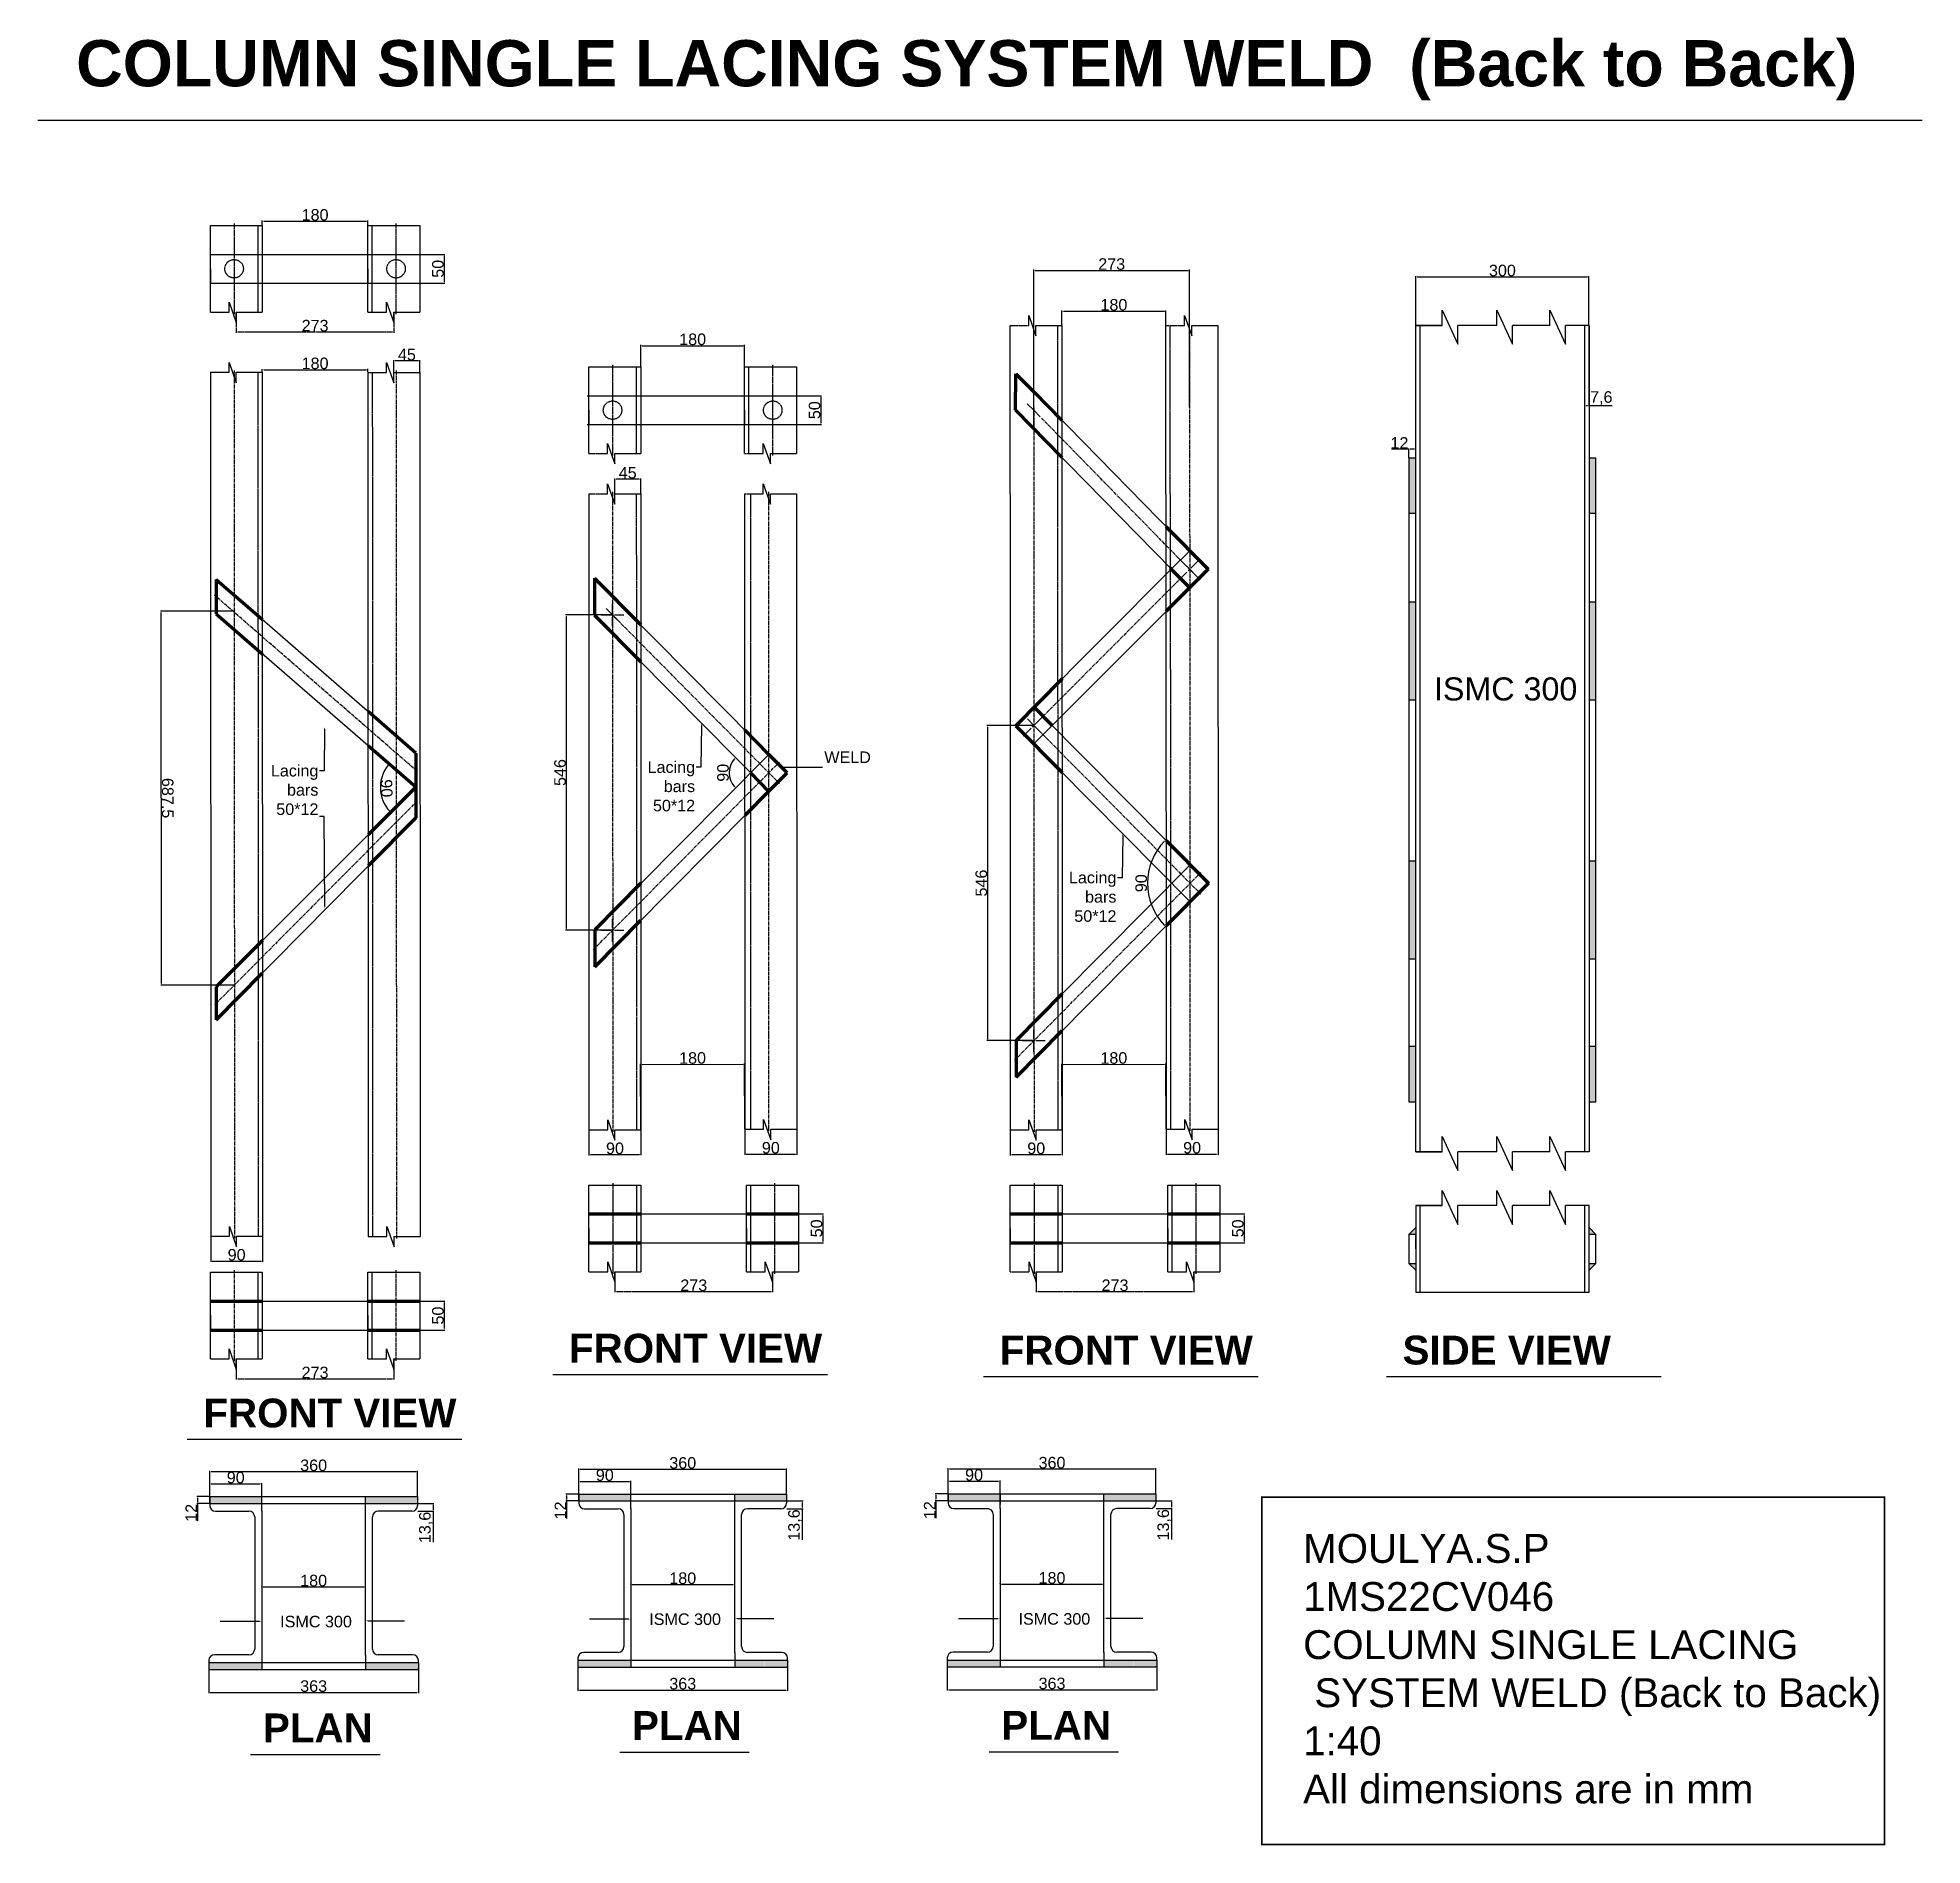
# Model space of a CAD drawing. Header units: millimetres. Extents: x 8616 to 52725, y 6697 to 10698.
# Drawn here: x 35750 to 39015, y 7444 to 10576 of the extents above; entities that cross this region are included whole.
import ezdxf
from ezdxf import colors
from ezdxf.entities.mleader import LeaderData, LeaderLine
from ezdxf.math import Vec2, Vec3

# ---------------------------------------------------------------- set-up
doc = ezdxf.new("R2010")
doc.units = ezdxf.units.MM
doc.linetypes.add('ACAD_ISO02W100', pattern=[15, 12, -3])
doc.linetypes.add('CENTER2', pattern=[28.575, 19.05, -3.175, 3.175, -3.175])
doc.layers.add('BEAM', color=255, linetype='Continuous')
doc.styles.get("Standard").update_dxf_attribs({"font": 'arial.ttf'})
doc.dimstyles.new('ISO-25', dxfattribs={"dimtxt": 20, "dimasz": 2.5, "dimexe": 1.25, "dimexo": 0.625, "dimtad": 1, "dimtxsty": 'Standard', "dimcen": 2.5, "dimadec": 0, "dimazin": 0, "dimtfac": 1, "dimtmove": 0, "dimatfit": 3, "dimfxl": 1, "dimarcsym": 0})

msp = doc.modelspace()

# ---------------------------------------------------------------- texts
at = {"ltscale": 0.8, "insert": (35816.43, 10572.076), "char_height": 80, "attachment_point": 1}
msp.add_mtext_dynamic_manual_height_columns('{\\fArial|b1|i0|c0|p34;COLUMN SINGLE LACING SYSTEM WELD  (Back to Back)}', width=3619.00866, gutter_width=12.5, heights=[0], dxfattribs=at)
at = {"ltscale": 0.2, "attachment_point": 1}
for s, width, insert, char_height in [('\\pxtc0;ISMC 300', 285.15829, (38168.615, 9467.929), 40), ('{\\fArial|b1|i0|c0|p34;FRONT VIEW}', 732.18672, (36670.243, 8330.755), 50), ('{\\fArial|b1|i0|c0|p34;FRONT VIEW}', 732.18672, (37416.409, 8327.413), 50), ('{\\fArial|b1|i0|c0|p34;SIDE VIEW}', 732.18672, (38114.284, 8327.413), 50), ('{\\fArial|b1|i0|c0|p34;FRONT VIEW}', 732.18672, (36036.86, 8218.41), 50), ('ISMC 300', 156.30358, (36169.883, 7842.033), 20), ('ISMC 300', 156.30358, (36809.297, 7846.2), 20), ('ISMC 300', 156.30358, (37449.043, 7846.617), 20), ('{\\fArial|b1|i0|c0|p34;PLAN}', 242.51554, (36140.012, 7672.745), 50), ('{\\fArial|b1|i0|c0|p34;PLAN}', 242.51554, (36779.425, 7676.912), 50), ('{\\fArial|b1|i0|c0|p34;PLAN}', 242.51554, (37419.171, 7677.328), 50)]:
    msp.add_mtext_dynamic_manual_height_columns(s, width=width, gutter_width=12.5, heights=[0], dxfattribs=dict(at, insert=insert, char_height=char_height))
at = {"lineweight": 211, "ltscale": 0.2, "insert": (37112.516, 9339.603), "char_height": 20, "attachment_point": 1}
msp.add_mtext_dynamic_manual_height_columns('WELD', width=148.51265, gutter_width=12.5, heights=[0], dxfattribs=at)
at = {"layer": 'BEAM', "color": 18, "lineweight": 0, "true_color": 0x000000, "insert": (37941.986, 7983.769), "char_height": 50, "attachment_point": 1}
msp.add_mtext_dynamic_manual_height_columns('{\\C0;MOULYA.S.P\\P1MS22CV046\\PCOLUMN SINGLE LACING\\P SYSTEM WELD (Back to Back)\\P1:40\\PAll dimensions are in mm}', width=2028.33524, gutter_width=50, heights=[0], dxfattribs=at)

# ---------------------------------------------------------------- blocks, each defined once
blk = doc.blocks.new('*D211')
at = {"color": 0, "linetype": 'ACAD_ISO02W100', "lineweight": -2, "ltscale": 0.2, "transparency": 16777216}
for p, q in [((36093.9, 10100.3), (36093.9, 10065.2)), ((36366.9, 10100.3), (36366.9, 10065.2)), ((36096.4, 10066.4), (36364.4, 10066.4))]:
    blk.add_line(p, q, dxfattribs=at)
at = {"color": 0, "linetype": 'ACAD_ISO02W100', "ltscale": 0.2, "transparency": 16777216}
for points in [[(36096.4, 10066.8), (36096.4, 10066), (36093.9, 10066.4)], [(36364.4, 10066.8), (36364.4, 10066), (36366.9, 10066.4)]]:
    blk.add_solid(points, dxfattribs=at)
at = {"layer": 'Defpoints', "color": 0, "linetype": 'ACAD_ISO02W100', "ltscale": 0.2, "transparency": 16777216}
for p in [(36093.9, 10100.9), (36366.9, 10100.9), (36366.9, 10066.4)]:
    blk.add_point(p, dxfattribs=at)
at = {"color": 0, "linetype": 'ACAD_ISO02W100', "ltscale": 0.2, "transparency": 16777216, "insert": (36230.4, 10077.3), "char_height": 20, "attachment_point": 5}
blk.add_mtext('273', dxfattribs=at)
blk = doc.blocks.new('*U185')
at = {"color": 0, "linetype": 'CENTER2', "ltscale": 0.2, "transparency": 16777216}
blk.add_line((0, 78.5), (0, -78.5), dxfattribs=at)
blk = doc.blocks.new('*U186')
at = {"color": 0, "linetype": 'CENTER2', "ltscale": 0.2, "transparency": 16777216}
blk.add_line((0, -78.5), (0, 78.5), dxfattribs=at)
blk = doc.blocks.new('*D217')
at = {"color": 0, "lineweight": -2, "ltscale": 0.2, "transparency": 16777216}
for p, q in [((36412.5, 10200.9), (36455.3, 10200.9)), ((36454, 10198.4), (36454, 10153.4)), ((36412.5, 10150.9), (36455.3, 10150.9))]:
    blk.add_line(p, q, dxfattribs=at)
at = {"color": 0, "ltscale": 0.2, "transparency": 16777216}
for points in [[(36453.6, 10198.4), (36454.4, 10198.4), (36454, 10200.9)], [(36453.6, 10153.4), (36454.4, 10153.4), (36454, 10150.9)]]:
    blk.add_solid(points, dxfattribs=at)
at = {"layer": 'Defpoints', "color": 0, "ltscale": 0.2, "transparency": 16777216}
for p in [(36411.9, 10200.9), (36411.9, 10150.9), (36454, 10150.9)]:
    blk.add_point(p, dxfattribs=at)
at = {"color": 0, "ltscale": 0.2, "transparency": 16777216, "insert": (36443.2, 10175.9), "char_height": 20, "attachment_point": 5, "rotation": 90}
blk.add_mtext('50', dxfattribs=at)
blk = doc.blocks.new('*U188')
at = {"color": 0, "linetype": 'CENTER2', "ltscale": 0.3, "transparency": 16777216}
blk.add_line((-0.3, 751.9), (0.3, -751.9), dxfattribs=at)
blk = doc.blocks.new('*D212')
at = {"color": 0, "linetype": 'ACAD_ISO02W100', "lineweight": -2, "ltscale": 0.2, "transparency": 16777216}
for p, q in [((36093.9, 8286.6), (36093.9, 8251.4)), ((36366.9, 8286.6), (36366.9, 8251.4)), ((36096.4, 8252.7), (36364.4, 8252.7))]:
    blk.add_line(p, q, dxfattribs=at)
at = {"color": 0, "linetype": 'ACAD_ISO02W100', "ltscale": 0.2, "transparency": 16777216}
for points in [[(36096.4, 8253.1), (36096.4, 8252.3), (36093.9, 8252.7)], [(36364.4, 8253.1), (36364.4, 8252.3), (36366.9, 8252.7)]]:
    blk.add_solid(points, dxfattribs=at)
at = {"layer": 'Defpoints', "color": 0, "linetype": 'ACAD_ISO02W100', "ltscale": 0.2, "transparency": 16777216}
for p in [(36093.9, 8287.2), (36366.9, 8287.2), (36366.9, 8252.7)]:
    blk.add_point(p, dxfattribs=at)
at = {"color": 0, "linetype": 'ACAD_ISO02W100', "ltscale": 0.2, "transparency": 16777216, "insert": (36230.4, 8263.5), "char_height": 20, "attachment_point": 5}
blk.add_mtext('273', dxfattribs=at)
blk = doc.blocks.new('*U189')
at = {"color": 0, "linetype": 'CENTER2', "ltscale": 0.3, "transparency": 16777216}
blk.add_line((0, 78.5), (0, -78.5), dxfattribs=at)
blk = doc.blocks.new('*U190')
at = {"color": 0, "linetype": 'CENTER2', "ltscale": 0.3, "transparency": 16777216}
blk.add_line((0, -78.5), (0, 78.5), dxfattribs=at)
blk = doc.blocks.new('*D218')
at = {"color": 0, "lineweight": -2, "ltscale": 0.2, "transparency": 16777216}
for p, q in [((36412.5, 8387.2), (36455.3, 8387.2)), ((36454, 8384.7), (36454, 8339.7)), ((36412.5, 8337.2), (36455.3, 8337.2))]:
    blk.add_line(p, q, dxfattribs=at)
at = {"color": 0, "ltscale": 0.2, "transparency": 16777216}
for points in [[(36453.6, 8384.7), (36454.4, 8384.7), (36454, 8387.2)], [(36453.6, 8339.7), (36454.4, 8339.7), (36454, 8337.2)]]:
    blk.add_solid(points, dxfattribs=at)
at = {"layer": 'Defpoints', "color": 0, "ltscale": 0.2, "transparency": 16777216}
for p in [(36411.9, 8387.2), (36411.9, 8337.2), (36454, 8337.2)]:
    blk.add_point(p, dxfattribs=at)
at = {"color": 0, "ltscale": 0.2, "transparency": 16777216, "insert": (36443.2, 8362.2), "char_height": 20, "attachment_point": 5, "rotation": 90}
blk.add_mtext('50', dxfattribs=at)
blk = doc.blocks.new('*U187')
at = {"color": 0, "linetype": 'CENTER2', "ltscale": 0.3, "transparency": 16777216}
blk.add_line((-0.3, 751.9), (0.3, -751.9), dxfattribs=at)
blk = doc.blocks.new('*U191')
at = {"color": 0, "linetype": 'CENTER2', "ltscale": 0.3, "transparency": 16777216}
blk.add_line((175.6, -152.6), (-175.6, 152.6), dxfattribs=at)
blk = doc.blocks.new('*D225')
at = {"color": 0, "lineweight": -2, "ltscale": 0.2, "transparency": 16777216}
for p, q in [((36089.7, 9582.8), (35962.7, 9582.7)), ((35964.2, 8937.4), (35964, 9580.2)), ((36089.9, 8934.9), (35963, 8934.9))]:
    blk.add_line(p, q, dxfattribs=at)
at = {"color": 0, "ltscale": 0.2, "transparency": 16777216}
for points in [[(35964.4, 9580.2), (35963.6, 9580.2), (35964, 9582.7)], [(35964.7, 8937.4), (35963.8, 8937.4), (35964.2, 8934.9)]]:
    blk.add_solid(points, dxfattribs=at)
at = {"layer": 'Defpoints', "color": 0, "ltscale": 0.2, "transparency": 16777216}
for p in [(35964, 9582.7), (36090.3, 9582.8), (36090.5, 8934.9)]:
    blk.add_point(p, dxfattribs=at)
at = {"color": 0, "ltscale": 0.2, "transparency": 16777216, "insert": (35975, 9258.8), "char_height": 20, "attachment_point": 5, "rotation": 270.0221}
blk.add_mtext('687.5', dxfattribs=at)
blk = doc.blocks.new('*D226')
at = {"color": 0, "lineweight": -2, "ltscale": 0.2, "transparency": 16777216}
for p, q in [((36138.9, 9997.1), (36138.9, 10002.2)), ((36141.4, 10001), (36319.4, 10001.1)), ((36321.9, 9997.2), (36321.9, 10002.3))]:
    blk.add_line(p, q, dxfattribs=at)
at = {"color": 0, "ltscale": 0.2, "transparency": 16777216}
for points in [[(36141.4, 10001.4), (36141.4, 10000.6), (36138.9, 10001)], [(36319.4, 10001.5), (36319.4, 10000.6), (36321.9, 10001.1)]]:
    blk.add_solid(points, dxfattribs=at)
at = {"layer": 'Defpoints', "color": 0, "ltscale": 0.2, "transparency": 16777216}
for p in [(36138.9, 9996.5), (36321.9, 10001.1), (36321.9, 9996.6)]:
    blk.add_point(p, dxfattribs=at)
at = {"color": 0, "ltscale": 0.2, "transparency": 16777216, "insert": (36230.4, 10011.9), "char_height": 20, "attachment_point": 5, "rotation": 0.0221}
blk.add_mtext('180', dxfattribs=at)
blk = doc.blocks.new('*D227')
at = {"color": 0, "lineweight": -2, "ltscale": 0.2, "transparency": 16777216}
for p, q in [((36049.5, 8499), (36049.5, 8455.3)), ((36139.5, 8499), (36139.5, 8455.3)), ((36052, 8456.5), (36137, 8456.5))]:
    blk.add_line(p, q, dxfattribs=at)
at = {"color": 0, "ltscale": 0.2, "transparency": 16777216}
for points in [[(36052, 8456.9), (36052, 8456.1), (36049.5, 8456.5)], [(36137, 8457), (36137, 8456.1), (36139.5, 8456.5)]]:
    blk.add_solid(points, dxfattribs=at)
at = {"layer": 'Defpoints', "color": 0, "ltscale": 0.2, "transparency": 16777216}
for p in [(36049.5, 8499.6), (36139.5, 8499.7), (36139.5, 8456.5)]:
    blk.add_point(p, dxfattribs=at)
at = {"color": 0, "ltscale": 0.2, "transparency": 16777216, "insert": (36094.5, 8467.4), "char_height": 20, "attachment_point": 5, "rotation": 0.0221}
blk.add_mtext('90', dxfattribs=at)
blk = doc.blocks.new('*D237')
at = {"color": 0, "lineweight": -2, "ltscale": 0.2, "transparency": 16777216}
for p, q in [((36047.9, 8037.5), (36047.9, 8071.9)), ((36050.4, 8070.6), (36135.4, 8070.6)), ((36137.9, 8037.5), (36137.9, 8071.9))]:
    blk.add_line(p, q, dxfattribs=at)
at = {"color": 0, "ltscale": 0.2, "transparency": 16777216}
for points in [[(36050.4, 8071), (36050.4, 8070.2), (36047.9, 8070.6)], [(36135.4, 8071), (36135.4, 8070.2), (36137.9, 8070.6)]]:
    blk.add_solid(points, dxfattribs=at)
at = {"layer": 'Defpoints', "color": 0, "ltscale": 0.2, "transparency": 16777216}
for p in [(36137.9, 8070.6), (36047.9, 8036.8), (36137.9, 8036.8)]:
    blk.add_point(p, dxfattribs=at)
at = {"color": 0, "ltscale": 0.2, "transparency": 16777216, "insert": (36092.9, 8081.4), "char_height": 20, "attachment_point": 5}
blk.add_mtext('90', dxfattribs=at)
blk = doc.blocks.new('*D238')
at = {"color": 0, "lineweight": -2, "ltscale": 0.2, "transparency": 16777216}
for p, q in [((36137.9, 7892.7), (36137.9, 7893.3)), ((36140.4, 7892), (36315.4, 7892)), ((36317.9, 7892.7), (36317.9, 7893.3))]:
    blk.add_line(p, q, dxfattribs=at)
at = {"color": 0, "ltscale": 0.2, "transparency": 16777216}
for points in [[(36140.4, 7892.5), (36140.4, 7891.6), (36137.9, 7892)], [(36315.4, 7892.5), (36315.4, 7891.6), (36317.9, 7892)]]:
    blk.add_solid(points, dxfattribs=at)
at = {"layer": 'Defpoints', "color": 0, "ltscale": 0.2, "transparency": 16777216}
for p in [(36137.9, 7892), (36317.9, 7892), (36317.9, 7892)]:
    blk.add_point(p, dxfattribs=at)
at = {"color": 0, "ltscale": 0.2, "transparency": 16777216, "insert": (36227.9, 7902.9), "char_height": 20, "attachment_point": 5}
blk.add_mtext('180', dxfattribs=at)
blk = doc.blocks.new('*D230')
at = {"color": 0, "lineweight": -2, "ltscale": 0.2, "transparency": 16777216}
for p, q in [((36047.3, 8048.8), (36025.4, 8048.8)), ((36047.3, 8036.8), (36025.4, 8036.8)), ((36026.6, 8046.3), (36026.6, 8039.3)), ((36026.6, 8036.8), (36026.6, 8006.5))]:
    blk.add_line(p, q, dxfattribs=at)
at = {"color": 0, "ltscale": 0.2, "transparency": 16777216}
for points in [[(36026.2, 8046.3), (36027, 8046.3), (36026.6, 8048.8)], [(36026.2, 8039.3), (36027, 8039.3), (36026.6, 8036.8)]]:
    blk.add_solid(points, dxfattribs=at)
at = {"layer": 'Defpoints', "color": 0, "ltscale": 0.2, "transparency": 16777216}
for p in [(36026.6, 8036.8), (36047.9, 8048.8), (36047.9, 8036.8)]:
    blk.add_point(p, dxfattribs=at)
at = {"color": 0, "ltscale": 0.2, "transparency": 16777216, "insert": (36015.9, 8020.4), "char_height": 20, "attachment_point": 5, "rotation": 90}
blk.add_mtext('12', dxfattribs=at)
blk = doc.blocks.new('*D231')
at = {"color": 0, "lineweight": -2, "ltscale": 0.2, "transparency": 16777216}
for p, q in [((36408.5, 8036.8), (36436.3, 8036.8)), ((36435, 8034.3), (36435, 8025.7)), ((36408.5, 8023.2), (36436.3, 8023.2)), ((36435, 8023.2), (36435, 7969.4))]:
    blk.add_line(p, q, dxfattribs=at)
at = {"color": 0, "ltscale": 0.2, "transparency": 16777216}
for points in [[(36434.6, 8034.3), (36435.4, 8034.3), (36435, 8036.8)], [(36434.6, 8025.7), (36435.4, 8025.7), (36435, 8023.2)]]:
    blk.add_solid(points, dxfattribs=at)
at = {"layer": 'Defpoints', "color": 0, "ltscale": 0.2, "transparency": 16777216}
for p in [(36407.9, 8036.8), (36407.9, 8023.2), (36435, 8023.2)]:
    blk.add_point(p, dxfattribs=at)
at = {"color": 0, "ltscale": 0.2, "transparency": 16777216, "insert": (36422.4, 7995.1), "char_height": 20, "attachment_point": 5, "rotation": 90}
blk.add_mtext('13,6', dxfattribs=at)
blk = doc.blocks.new('*D253')
at = {"color": 0, "lineweight": -2, "ltscale": 0.2, "transparency": 16777216}
for p, q in [((36046.4, 7748.2), (36046.4, 7708)), ((36409.4, 7748.2), (36409.4, 7708)), ((36048.9, 7709.3), (36406.9, 7709.3))]:
    blk.add_line(p, q, dxfattribs=at)
at = {"color": 0, "ltscale": 0.2, "transparency": 16777216}
for points in [[(36048.9, 7709.7), (36048.9, 7708.8), (36046.4, 7709.3)], [(36406.9, 7709.7), (36406.9, 7708.8), (36409.4, 7709.3)]]:
    blk.add_solid(points, dxfattribs=at)
at = {"layer": 'Defpoints', "color": 0, "ltscale": 0.2, "transparency": 16777216}
for p in [(36046.4, 7748.8), (36409.4, 7748.8), (36409.4, 7709.3)]:
    blk.add_point(p, dxfattribs=at)
at = {"color": 0, "ltscale": 0.2, "transparency": 16777216, "insert": (36227.9, 7720.1), "char_height": 20, "attachment_point": 5}
blk.add_mtext('363', dxfattribs=at)
blk = doc.blocks.new('*D254')
at = {"color": 0, "lineweight": -2, "ltscale": 0.2, "transparency": 16777216}
for p, q in [((36047.9, 8049.5), (36047.9, 8093)), ((36050.4, 8091.8), (36405.4, 8091.8)), ((36407.9, 8049.5), (36407.9, 8093))]:
    blk.add_line(p, q, dxfattribs=at)
at = {"color": 0, "ltscale": 0.2, "transparency": 16777216}
for points in [[(36050.4, 8092.2), (36050.4, 8091.4), (36047.9, 8091.8)], [(36405.4, 8092.2), (36405.4, 8091.4), (36407.9, 8091.8)]]:
    blk.add_solid(points, dxfattribs=at)
at = {"layer": 'Defpoints', "color": 0, "ltscale": 0.2, "transparency": 16777216}
for p in [(36407.9, 8091.8), (36047.9, 8048.8), (36407.9, 8048.8)]:
    blk.add_point(p, dxfattribs=at)
at = {"color": 0, "ltscale": 0.2, "transparency": 16777216, "insert": (36227.9, 8102.6), "char_height": 20, "attachment_point": 5}
blk.add_mtext('360', dxfattribs=at)
blk = doc.blocks.new('*D255')
at = {"color": 0, "lineweight": -2, "ltscale": 0.2, "transparency": 16777216}
for p, q in [((36138.9, 10251.5), (36138.9, 10259.6)), ((36141.4, 10258.4), (36319.4, 10258.4)), ((36321.9, 10251.5), (36321.9, 10259.6))]:
    blk.add_line(p, q, dxfattribs=at)
at = {"color": 0, "ltscale": 0.2, "transparency": 16777216}
for points in [[(36141.4, 10258.8), (36141.4, 10258), (36138.9, 10258.4)], [(36319.4, 10258.8), (36319.4, 10258), (36321.9, 10258.4)]]:
    blk.add_solid(points, dxfattribs=at)
at = {"layer": 'Defpoints', "color": 0, "ltscale": 0.2, "transparency": 16777216}
for p in [(36321.9, 10258.4), (36138.9, 10250.9), (36321.9, 10250.9)]:
    blk.add_point(p, dxfattribs=at)
at = {"color": 0, "ltscale": 0.2, "transparency": 16777216, "insert": (36230.4, 10269.2), "char_height": 20, "attachment_point": 5}
blk.add_mtext('180', dxfattribs=at)
blk = doc.blocks.new('*U194')
at = {"color": 0, "linetype": 'CENTER2', "ltscale": 0.2, "transparency": 16777216}
blk.add_line((0, 78.5), (0, -78.5), dxfattribs=at)
blk = doc.blocks.new('*U195')
at = {"color": 0, "linetype": 'CENTER2', "ltscale": 0.2, "transparency": 16777216}
blk.add_line((0, -78.5), (0, 78.5), dxfattribs=at)
blk = doc.blocks.new('*D213')
at = {"color": 0, "lineweight": -2, "ltscale": 0.2, "transparency": 16777216}
for p, q in [((37065.1, 9955.9), (37107.8, 9955.9)), ((37106.5, 9953.4), (37106.5, 9908.4)), ((37065.1, 9905.9), (37107.8, 9905.9))]:
    blk.add_line(p, q, dxfattribs=at)
at = {"color": 0, "ltscale": 0.2, "transparency": 16777216}
for points in [[(37106.1, 9953.4), (37107, 9953.4), (37106.5, 9955.9)], [(37106.1, 9908.4), (37107, 9908.4), (37106.5, 9905.9)]]:
    blk.add_solid(points, dxfattribs=at)
at = {"layer": 'Defpoints', "color": 0, "ltscale": 0.2, "transparency": 16777216}
for p in [(37064.5, 9955.9), (37064.5, 9905.9), (37106.5, 9905.9)]:
    blk.add_point(p, dxfattribs=at)
at = {"color": 0, "ltscale": 0.2, "transparency": 16777216, "insert": (37095.7, 9930.9), "char_height": 20, "attachment_point": 5, "rotation": 90}
blk.add_mtext('50', dxfattribs=at)
blk = doc.blocks.new('*D234')
at = {"color": 0, "lineweight": -2, "ltscale": 0.2, "transparency": 16777216}
for p, q in [((36794.5, 10006.6), (36794.5, 10044)), ((36797, 10042.7), (36972, 10042.7)), ((36974.5, 10006.6), (36974.5, 10044))]:
    blk.add_line(p, q, dxfattribs=at)
at = {"color": 0, "ltscale": 0.2, "transparency": 16777216}
for points in [[(36797, 10043.2), (36797, 10042.3), (36794.5, 10042.7)], [(36972, 10043.2), (36972, 10042.3), (36974.5, 10042.7)]]:
    blk.add_solid(points, dxfattribs=at)
at = {"layer": 'Defpoints', "color": 0, "ltscale": 0.2, "transparency": 16777216}
for p in [(36974.5, 10042.7), (36794.5, 10005.9), (36974.5, 10005.9)]:
    blk.add_point(p, dxfattribs=at)
at = {"color": 0, "ltscale": 0.2, "transparency": 16777216, "insert": (36884.5, 10053.6), "char_height": 20, "attachment_point": 5}
blk.add_mtext('180', dxfattribs=at)
blk = doc.blocks.new('*U196')
at = {"color": 0, "linetype": 'CENTER2', "ltscale": 0.3, "transparency": 16777216}
blk.add_line((-0.2, 554.5), (0.2, -554.5), dxfattribs=at)
blk = doc.blocks.new('*D235')
at = {"color": 0, "lineweight": -2, "ltscale": 0.2, "transparency": 16777216}
for p, q in [((36704.9, 8683.6), (36704.9, 8639.8)), ((36794.9, 8683.6), (36794.9, 8639.9)), ((36707.4, 8641.1), (36792.4, 8641.1))]:
    blk.add_line(p, q, dxfattribs=at)
at = {"color": 0, "ltscale": 0.2, "transparency": 16777216}
for points in [[(36707.4, 8641.5), (36707.4, 8640.7), (36704.9, 8641.1)], [(36792.4, 8641.5), (36792.4, 8640.7), (36794.9, 8641.1)]]:
    blk.add_solid(points, dxfattribs=at)
at = {"layer": 'Defpoints', "color": 0, "ltscale": 0.2, "transparency": 16777216}
for p in [(36704.9, 8684.2), (36794.9, 8684.2), (36794.9, 8641.1)]:
    blk.add_point(p, dxfattribs=at)
at = {"color": 0, "ltscale": 0.2, "transparency": 16777216, "insert": (36749.9, 8651.9), "char_height": 20, "attachment_point": 5, "rotation": 0.0221}
blk.add_mtext('90', dxfattribs=at)
blk = doc.blocks.new('*U197')
at = {"color": 0, "linetype": 'CENTER2', "ltscale": 0.3, "transparency": 16777216}
blk.add_line((-0.2, 554), (0.2, -554), dxfattribs=at)
blk = doc.blocks.new('*D236')
at = {"color": 0, "lineweight": -2, "ltscale": 0.2, "transparency": 16777216}
for p, q in [((36974.9, 8684.5), (36974.9, 8640.7)), ((37064.9, 8684.5), (37064.9, 8640.8)), ((36977.4, 8642), (37062.4, 8642))]:
    blk.add_line(p, q, dxfattribs=at)
at = {"color": 0, "ltscale": 0.2, "transparency": 16777216}
for points in [[(36977.4, 8642.4), (36977.4, 8641.6), (36974.9, 8642)], [(37062.4, 8642.4), (37062.4, 8641.6), (37064.9, 8642)]]:
    blk.add_solid(points, dxfattribs=at)
at = {"layer": 'Defpoints', "color": 0, "ltscale": 0.2, "transparency": 16777216}
for p in [(36974.9, 8685.1), (37064.9, 8685.1), (37064.9, 8642)]:
    blk.add_point(p, dxfattribs=at)
at = {"color": 0, "ltscale": 0.2, "transparency": 16777216, "insert": (37019.9, 8652.8), "char_height": 20, "attachment_point": 5, "rotation": 0.0221}
blk.add_mtext('90', dxfattribs=at)
blk = doc.blocks.new('*D219')
at = {"color": 0, "lineweight": -2, "ltscale": 0.2, "transparency": 16777216}
for p, q in [((36687.3, 8041.6), (36687.3, 8076)), ((36689.8, 8074.8), (36774.8, 8074.8)), ((36777.3, 8041.6), (36777.3, 8076))]:
    blk.add_line(p, q, dxfattribs=at)
at = {"color": 0, "ltscale": 0.2, "transparency": 16777216}
for points in [[(36689.8, 8075.2), (36689.8, 8074.4), (36687.3, 8074.8)], [(36774.8, 8075.2), (36774.8, 8074.4), (36777.3, 8074.8)]]:
    blk.add_solid(points, dxfattribs=at)
at = {"layer": 'Defpoints', "color": 0, "ltscale": 0.2, "transparency": 16777216}
for p in [(36777.3, 8074.8), (36687.3, 8041), (36777.3, 8041)]:
    blk.add_point(p, dxfattribs=at)
at = {"color": 0, "ltscale": 0.2, "transparency": 16777216, "insert": (36732.3, 8085.6), "char_height": 20, "attachment_point": 5}
blk.add_mtext('90', dxfattribs=at)
blk = doc.blocks.new('*D220')
at = {"color": 0, "lineweight": -2, "ltscale": 0.2, "transparency": 16777216}
for p, q in [((36777.3, 7896.8), (36777.3, 7897.5)), ((36779.8, 7896.2), (36954.8, 7896.2)), ((36957.3, 7896.8), (36957.3, 7897.5))]:
    blk.add_line(p, q, dxfattribs=at)
at = {"color": 0, "ltscale": 0.2, "transparency": 16777216}
for points in [[(36779.8, 7896.6), (36779.8, 7895.8), (36777.3, 7896.2)], [(36954.8, 7896.6), (36954.8, 7895.8), (36957.3, 7896.2)]]:
    blk.add_solid(points, dxfattribs=at)
at = {"layer": 'Defpoints', "color": 0, "ltscale": 0.2, "transparency": 16777216}
for p in [(36777.3, 7896.2), (36957.3, 7896.2), (36957.3, 7896.2)]:
    blk.add_point(p, dxfattribs=at)
at = {"color": 0, "ltscale": 0.2, "transparency": 16777216, "insert": (36867.3, 7907), "char_height": 20, "attachment_point": 5}
blk.add_mtext('180', dxfattribs=at)
blk = doc.blocks.new('*D221')
at = {"color": 0, "lineweight": -2, "ltscale": 0.2, "transparency": 16777216}
for p, q in [((36686.7, 8053), (36664.8, 8053)), ((36686.7, 8041), (36664.8, 8041)), ((36666, 8050.5), (36666, 8043.5)), ((36666, 8041), (36666, 8010.7))]:
    blk.add_line(p, q, dxfattribs=at)
at = {"color": 0, "ltscale": 0.2, "transparency": 16777216}
for points in [[(36665.6, 8050.5), (36666.4, 8050.5), (36666, 8053)], [(36665.6, 8043.5), (36666.4, 8043.5), (36666, 8041)]]:
    blk.add_solid(points, dxfattribs=at)
at = {"layer": 'Defpoints', "color": 0, "ltscale": 0.2, "transparency": 16777216}
for p in [(36666, 8041), (36687.3, 8053), (36687.3, 8041)]:
    blk.add_point(p, dxfattribs=at)
at = {"color": 0, "ltscale": 0.2, "transparency": 16777216, "insert": (36655.4, 8024.6), "char_height": 20, "attachment_point": 5, "rotation": 90}
blk.add_mtext('12', dxfattribs=at)
blk = doc.blocks.new('*D222')
at = {"color": 0, "lineweight": -2, "ltscale": 0.2, "transparency": 16777216}
for p, q in [((37047.9, 8041), (37075.7, 8041)), ((37074.4, 8038.5), (37074.4, 8029.9)), ((37047.9, 8027.4), (37075.7, 8027.4)), ((37074.4, 8027.4), (37074.4, 7973.6))]:
    blk.add_line(p, q, dxfattribs=at)
at = {"color": 0, "ltscale": 0.2, "transparency": 16777216}
for points in [[(37074, 8038.5), (37074.8, 8038.5), (37074.4, 8041)], [(37074, 8029.9), (37074.8, 8029.9), (37074.4, 8027.4)]]:
    blk.add_solid(points, dxfattribs=at)
at = {"layer": 'Defpoints', "color": 0, "ltscale": 0.2, "transparency": 16777216}
for p in [(37047.3, 8041), (37047.3, 8027.4), (37074.4, 8027.4)]:
    blk.add_point(p, dxfattribs=at)
at = {"color": 0, "ltscale": 0.2, "transparency": 16777216, "insert": (37061.8, 7999.3), "char_height": 20, "attachment_point": 5, "rotation": 90}
blk.add_mtext('13,6', dxfattribs=at)
blk = doc.blocks.new('*D223')
at = {"color": 0, "lineweight": -2, "ltscale": 0.2, "transparency": 16777216}
for p, q in [((36685.8, 7752.4), (36685.8, 7712.2)), ((37048.8, 7752.4), (37048.8, 7712.2)), ((36688.3, 7713.4), (37046.3, 7713.4))]:
    blk.add_line(p, q, dxfattribs=at)
at = {"color": 0, "ltscale": 0.2, "transparency": 16777216}
for points in [[(36688.3, 7713.8), (36688.3, 7713), (36685.8, 7713.4)], [(37046.3, 7713.8), (37046.3, 7713), (37048.8, 7713.4)]]:
    blk.add_solid(points, dxfattribs=at)
at = {"layer": 'Defpoints', "color": 0, "ltscale": 0.2, "transparency": 16777216}
for p in [(36685.8, 7753), (37048.8, 7753), (37048.8, 7713.4)]:
    blk.add_point(p, dxfattribs=at)
at = {"color": 0, "ltscale": 0.2, "transparency": 16777216, "insert": (36867.3, 7724.3), "char_height": 20, "attachment_point": 5}
blk.add_mtext('363', dxfattribs=at)
blk = doc.blocks.new('*D224')
at = {"color": 0, "lineweight": -2, "ltscale": 0.2, "transparency": 16777216}
for p, q in [((36687.3, 8053.6), (36687.3, 8097.2)), ((37047.3, 8053.6), (37047.3, 8097.2)), ((36689.8, 8096), (37044.8, 8096))]:
    blk.add_line(p, q, dxfattribs=at)
at = {"color": 0, "ltscale": 0.2, "transparency": 16777216}
for points in [[(36689.8, 8096.4), (36689.8, 8095.5), (36687.3, 8096)], [(37044.8, 8096.4), (37044.8, 8095.5), (37047.3, 8096)]]:
    blk.add_solid(points, dxfattribs=at)
at = {"layer": 'Defpoints', "color": 0, "ltscale": 0.2, "transparency": 16777216}
for p in [(37047.3, 8096), (36687.3, 8053), (37047.3, 8053)]:
    blk.add_point(p, dxfattribs=at)
at = {"color": 0, "ltscale": 0.2, "transparency": 16777216, "insert": (36867.3, 8106.8), "char_height": 20, "attachment_point": 5}
blk.add_mtext('360', dxfattribs=at)
blk = doc.blocks.new('*D239')
at = {"color": 0, "lineweight": -2, "ltscale": 0.2, "transparency": 16777216}
for p, q in [((37327, 8042), (37327, 8076.4)), ((37329.5, 8075.2), (37414.5, 8075.2)), ((37417, 8042), (37417, 8076.4))]:
    blk.add_line(p, q, dxfattribs=at)
at = {"color": 0, "ltscale": 0.2, "transparency": 16777216}
for points in [[(37329.5, 8075.6), (37329.5, 8074.8), (37327, 8075.2)], [(37414.5, 8075.6), (37414.5, 8074.8), (37417, 8075.2)]]:
    blk.add_solid(points, dxfattribs=at)
at = {"layer": 'Defpoints', "color": 0, "ltscale": 0.2, "transparency": 16777216}
for p in [(37417, 8075.2), (37327, 8041.4), (37417, 8041.4)]:
    blk.add_point(p, dxfattribs=at)
at = {"color": 0, "ltscale": 0.2, "transparency": 16777216, "insert": (37372, 8086), "char_height": 20, "attachment_point": 5}
blk.add_mtext('90', dxfattribs=at)
blk = doc.blocks.new('*D240')
at = {"color": 0, "lineweight": -2, "ltscale": 0.2, "transparency": 16777216}
for p, q in [((37417, 7897.2), (37417, 7897.9)), ((37419.5, 7896.6), (37594.5, 7896.6)), ((37597, 7897.2), (37597, 7897.9))]:
    blk.add_line(p, q, dxfattribs=at)
at = {"color": 0, "ltscale": 0.2, "transparency": 16777216}
for points in [[(37419.5, 7897), (37419.5, 7896.2), (37417, 7896.6)], [(37594.5, 7897), (37594.5, 7896.2), (37597, 7896.6)]]:
    blk.add_solid(points, dxfattribs=at)
at = {"layer": 'Defpoints', "color": 0, "ltscale": 0.2, "transparency": 16777216}
for p in [(37417, 7896.6), (37597, 7896.6), (37597, 7896.6)]:
    blk.add_point(p, dxfattribs=at)
at = {"color": 0, "ltscale": 0.2, "transparency": 16777216, "insert": (37507, 7907.5), "char_height": 20, "attachment_point": 5}
blk.add_mtext('180', dxfattribs=at)
blk = doc.blocks.new('*D241')
at = {"color": 0, "lineweight": -2, "ltscale": 0.2, "transparency": 16777216}
for p, q in [((37326.4, 8053.4), (37304.5, 8053.4)), ((37326.4, 8041.4), (37304.5, 8041.4)), ((37305.8, 8050.9), (37305.8, 8043.9)), ((37305.8, 8041.4), (37305.8, 8011.1))]:
    blk.add_line(p, q, dxfattribs=at)
at = {"color": 0, "ltscale": 0.2, "transparency": 16777216}
for points in [[(37305.4, 8050.9), (37306.2, 8050.9), (37305.8, 8053.4)], [(37305.4, 8043.9), (37306.2, 8043.9), (37305.8, 8041.4)]]:
    blk.add_solid(points, dxfattribs=at)
at = {"layer": 'Defpoints', "color": 0, "ltscale": 0.2, "transparency": 16777216}
for p in [(37305.8, 8041.4), (37327, 8053.4), (37327, 8041.4)]:
    blk.add_point(p, dxfattribs=at)
at = {"color": 0, "ltscale": 0.2, "transparency": 16777216, "insert": (37295.1, 8025), "char_height": 20, "attachment_point": 5, "rotation": 90}
blk.add_mtext('12', dxfattribs=at)
blk = doc.blocks.new('*D242')
at = {"color": 0, "lineweight": -2, "ltscale": 0.2, "transparency": 16777216}
for p, q in [((37687.7, 8041.4), (37715.4, 8041.4)), ((37714.2, 8038.9), (37714.2, 8030.3)), ((37687.7, 8027.8), (37715.4, 8027.8)), ((37714.2, 8027.8), (37714.2, 7974))]:
    blk.add_line(p, q, dxfattribs=at)
at = {"color": 0, "ltscale": 0.2, "transparency": 16777216}
for points in [[(37713.8, 8038.9), (37714.6, 8038.9), (37714.2, 8041.4)], [(37713.8, 8030.3), (37714.6, 8030.3), (37714.2, 8027.8)]]:
    blk.add_solid(points, dxfattribs=at)
at = {"layer": 'Defpoints', "color": 0, "ltscale": 0.2, "transparency": 16777216}
for p in [(37687, 8041.4), (37687, 8027.8), (37714.2, 8027.8)]:
    blk.add_point(p, dxfattribs=at)
at = {"color": 0, "ltscale": 0.2, "transparency": 16777216, "insert": (37701.5, 7999.7), "char_height": 20, "attachment_point": 5, "rotation": 90}
blk.add_mtext('13,6', dxfattribs=at)
blk = doc.blocks.new('*D243')
at = {"color": 0, "lineweight": -2, "ltscale": 0.2, "transparency": 16777216}
for p, q in [((37325.5, 7752.8), (37325.5, 7712.6)), ((37688.5, 7752.8), (37688.5, 7712.6)), ((37328, 7713.8), (37686, 7713.8))]:
    blk.add_line(p, q, dxfattribs=at)
at = {"color": 0, "ltscale": 0.2, "transparency": 16777216}
for points in [[(37328, 7714.3), (37328, 7713.4), (37325.5, 7713.8)], [(37686, 7714.3), (37686, 7713.4), (37688.5, 7713.8)]]:
    blk.add_solid(points, dxfattribs=at)
at = {"layer": 'Defpoints', "color": 0, "ltscale": 0.2, "transparency": 16777216}
for p in [(37325.5, 7753.4), (37688.5, 7753.4), (37688.5, 7713.8)]:
    blk.add_point(p, dxfattribs=at)
at = {"color": 0, "ltscale": 0.2, "transparency": 16777216, "insert": (37507, 7724.7), "char_height": 20, "attachment_point": 5}
blk.add_mtext('363', dxfattribs=at)
blk = doc.blocks.new('*D252')
at = {"color": 0, "lineweight": -2, "ltscale": 0.2, "transparency": 16777216}
for p, q in [((37327, 8054), (37327, 8097.6)), ((37687, 8054), (37687, 8097.6)), ((37329.5, 8096.4), (37684.5, 8096.4))]:
    blk.add_line(p, q, dxfattribs=at)
at = {"color": 0, "ltscale": 0.2, "transparency": 16777216}
for points in [[(37329.5, 8096.8), (37329.5, 8096), (37327, 8096.4)], [(37684.5, 8096.8), (37684.5, 8096), (37687, 8096.4)]]:
    blk.add_solid(points, dxfattribs=at)
at = {"layer": 'Defpoints', "color": 0, "ltscale": 0.2, "transparency": 16777216}
for p in [(37687, 8096.4), (37327, 8053.4), (37687, 8053.4)]:
    blk.add_point(p, dxfattribs=at)
at = {"color": 0, "ltscale": 0.2, "transparency": 16777216, "insert": (37507, 8107.2), "char_height": 20, "attachment_point": 5}
blk.add_mtext('360', dxfattribs=at)
blk = doc.blocks.new('*D215')
at = {"color": 0, "linetype": 'ACAD_ISO02W100', "lineweight": -2, "ltscale": 0.2, "transparency": 16777216}
for p, q in [((36749.9, 8437.6), (36749.9, 8402.5)), ((37022.9, 8437.6), (37022.9, 8402.5)), ((36752.4, 8403.7), (37020.4, 8403.7))]:
    blk.add_line(p, q, dxfattribs=at)
at = {"color": 0, "linetype": 'ACAD_ISO02W100', "ltscale": 0.2, "transparency": 16777216}
for points in [[(36752.4, 8404.2), (36752.4, 8403.3), (36749.9, 8403.7)], [(37020.4, 8404.2), (37020.4, 8403.3), (37022.9, 8403.7)]]:
    blk.add_solid(points, dxfattribs=at)
at = {"layer": 'Defpoints', "color": 0, "linetype": 'ACAD_ISO02W100', "ltscale": 0.2, "transparency": 16777216}
for p in [(36749.9, 8438.3), (37022.9, 8438.3), (37022.9, 8403.7)]:
    blk.add_point(p, dxfattribs=at)
at = {"color": 0, "linetype": 'ACAD_ISO02W100', "ltscale": 0.2, "transparency": 16777216, "insert": (36886.4, 8414.6), "char_height": 20, "attachment_point": 5}
blk.add_mtext('273', dxfattribs=at)
blk = doc.blocks.new('*U181')
at = {"color": 0, "linetype": 'CENTER2', "ltscale": 0.2, "transparency": 16777216}
blk.add_line((0, 78.5), (0, -78.5), dxfattribs=at)
blk = doc.blocks.new('*U182')
at = {"color": 0, "linetype": 'CENTER2', "ltscale": 0.2, "transparency": 16777216}
blk.add_line((0, -78.5), (0, 78.5), dxfattribs=at)
blk = doc.blocks.new('*D216')
at = {"color": 0, "lineweight": -2, "ltscale": 0.2, "transparency": 16777216}
for p, q in [((37068.5, 8538.3), (37111.2, 8538.3)), ((37110, 8535.8), (37110, 8490.8)), ((37068.5, 8488.3), (37111.2, 8488.3))]:
    blk.add_line(p, q, dxfattribs=at)
at = {"color": 0, "ltscale": 0.2, "transparency": 16777216}
for points in [[(37109.6, 8535.8), (37110.4, 8535.8), (37110, 8538.3)], [(37109.6, 8490.8), (37110.4, 8490.8), (37110, 8488.3)]]:
    blk.add_solid(points, dxfattribs=at)
at = {"layer": 'Defpoints', "color": 0, "ltscale": 0.2, "transparency": 16777216}
for p in [(37067.9, 8538.3), (37067.9, 8488.3), (37110, 8488.3)]:
    blk.add_point(p, dxfattribs=at)
at = {"color": 0, "ltscale": 0.2, "transparency": 16777216, "insert": (37099.1, 8513.3), "char_height": 20, "attachment_point": 5, "rotation": 90}
blk.add_mtext('50', dxfattribs=at)
blk = doc.blocks.new('*U183')
at = {"color": 0, "linetype": 'CENTER2', "transparency": 16777216}
for p, q in [((-19.5, 0), (-3.2, 0)), ((0, 3.2), (0, 19.5)), ((3.2, 0), (19.5, 0)), ((0, -19.5), (0, -3.2))]:
    blk.add_line(p, q, dxfattribs=at)
at = {"color": 0, "linetype": 'Continuous', "transparency": 16777216}
for p, q in [((-1.6, 0), (1.6, 0)), ((0, -1.6), (0, 1.6))]:
    blk.add_line(p, q, dxfattribs=at)
blk = doc.blocks.new('*U184')
at = {"color": 0, "linetype": 'CENTER2', "transparency": 16777216}
for p, q in [((-19.5, 0), (-3.2, 0)), ((0, 3.2), (0, 19.5)), ((3.2, 0), (19.5, 0)), ((0, -19.5), (0, -3.2))]:
    blk.add_line(p, q, dxfattribs=at)
at = {"color": 0, "linetype": 'Continuous', "transparency": 16777216}
for p, q in [((-1.6, 0), (1.6, 0)), ((0, -1.6), (0, 1.6))]:
    blk.add_line(p, q, dxfattribs=at)
blk = doc.blocks.new('*U198')
at = {"color": 0, "linetype": 'CENTER2', "ltscale": 0.3, "transparency": 16777216}
blk.add_line((-145.7, 147.2), (145.7, -147.2), dxfattribs=at)
blk = doc.blocks.new('*U199')
at = {"color": 0, "linetype": 'CENTER2', "ltscale": 0.3, "transparency": 16777216}
blk.add_line((-161.2, -162.5), (161.2, 162.5), dxfattribs=at)
blk = doc.blocks.new('*D244')
at = {"color": 0, "lineweight": -2, "ltscale": 0.2, "transparency": 16777216}
for p, q in [((36745.1, 9576.1), (36664.4, 9576.1)), ((36665.6, 9573.6), (36665.6, 9032.6)), ((36745.1, 9030.1), (36664.4, 9030.1))]:
    blk.add_line(p, q, dxfattribs=at)
at = {"color": 0, "ltscale": 0.2, "transparency": 16777216}
for points in [[(36665.2, 9573.6), (36666, 9573.6), (36665.6, 9576.1)], [(36665.2, 9032.6), (36666, 9032.6), (36665.6, 9030.1)]]:
    blk.add_solid(points, dxfattribs=at)
at = {"layer": 'Defpoints', "color": 0, "ltscale": 0.2, "transparency": 16777216}
for p in [(36745.7, 9576.1), (36665.6, 9030.1), (36745.7, 9030.1)]:
    blk.add_point(p, dxfattribs=at)
at = {"color": 0, "ltscale": 0.2, "transparency": 16777216, "insert": (36654.8, 9303.1), "char_height": 20, "attachment_point": 5, "rotation": 90}
blk.add_mtext('546', dxfattribs=at)
blk = doc.blocks.new('*D245')
at = {"color": 0, "lineweight": -2, "ltscale": 0.2, "transparency": 16777216}
for p, q in [((36794.9, 8684.8), (36794.3, 8798.3)), ((36796.8, 8797.1), (36971.8, 8798)), ((36974.9, 8685.7), (36974.3, 8799.2))]:
    blk.add_line(p, q, dxfattribs=at)
at = {"color": 0, "ltscale": 0.2, "transparency": 16777216}
for points in [[(36796.8, 8797.5), (36796.8, 8796.7), (36794.3, 8797.1)], [(36971.8, 8798.4), (36971.8, 8797.6), (36974.3, 8798)]]:
    blk.add_solid(points, dxfattribs=at)
at = {"layer": 'Defpoints', "color": 0, "ltscale": 0.2, "transparency": 16777216}
for p in [(36974.3, 8798), (36974.9, 8685.1), (36794.9, 8684.2)]:
    blk.add_point(p, dxfattribs=at)
at = {"color": 0, "ltscale": 0.2, "transparency": 16777216, "insert": (36884.3, 8808.4), "char_height": 20, "attachment_point": 5, "rotation": 0.2866}
blk.add_mtext('180', dxfattribs=at)
blk = doc.blocks.new('*U200')
at = {"color": 0, "linetype": 'CENTER2', "ltscale": 0.3, "transparency": 16777216}
blk.add_line((-0.2, 627.4), (0.2, -627.4), dxfattribs=at)
blk = doc.blocks.new('*D246')
at = {"color": 0, "lineweight": -2, "ltscale": 0.2, "transparency": 16777216}
for p, q in [((37434.7, 8683.6), (37434.7, 8639.8)), ((37524.7, 8683.6), (37524.7, 8639.9)), ((37437.2, 8641.1), (37522.2, 8641.1))]:
    blk.add_line(p, q, dxfattribs=at)
at = {"color": 0, "ltscale": 0.2, "transparency": 16777216}
for points in [[(37437.2, 8641.5), (37437.2, 8640.7), (37434.7, 8641.1)], [(37522.2, 8641.5), (37522.2, 8640.7), (37524.7, 8641.1)]]:
    blk.add_solid(points, dxfattribs=at)
at = {"layer": 'Defpoints', "color": 0, "ltscale": 0.2, "transparency": 16777216}
for p in [(37434.7, 8684.2), (37524.7, 8684.2), (37524.7, 8641.1)]:
    blk.add_point(p, dxfattribs=at)
at = {"color": 0, "ltscale": 0.2, "transparency": 16777216, "insert": (37479.7, 8651.9), "char_height": 20, "attachment_point": 5, "rotation": 0.0221}
blk.add_mtext('90', dxfattribs=at)
blk = doc.blocks.new('*U201')
at = {"color": 0, "linetype": 'CENTER2', "ltscale": 0.3, "transparency": 16777216}
blk.add_line((-0.3, 751.1), (0.2, -626.9), dxfattribs=at)
blk = doc.blocks.new('*D247')
at = {"color": 0, "lineweight": -2, "ltscale": 0.2, "transparency": 16777216}
for p, q in [((37704.7, 8684.5), (37704.7, 8640.7)), ((37794.7, 8684.5), (37794.7, 8640.8)), ((37707.2, 8642), (37792.2, 8642))]:
    blk.add_line(p, q, dxfattribs=at)
at = {"color": 0, "ltscale": 0.2, "transparency": 16777216}
for points in [[(37707.2, 8642.4), (37707.2, 8641.6), (37704.7, 8642)], [(37792.2, 8642.4), (37792.2, 8641.6), (37794.7, 8642)]]:
    blk.add_solid(points, dxfattribs=at)
at = {"layer": 'Defpoints', "color": 0, "ltscale": 0.2, "transparency": 16777216}
for p in [(37704.7, 8685.1), (37794.7, 8685.1), (37794.7, 8642)]:
    blk.add_point(p, dxfattribs=at)
at = {"color": 0, "ltscale": 0.2, "transparency": 16777216, "insert": (37749.7, 8652.8), "char_height": 20, "attachment_point": 5, "rotation": 0.0221}
blk.add_mtext('90', dxfattribs=at)
blk = doc.blocks.new('*D214')
at = {"color": 0, "linetype": 'ACAD_ISO02W100', "lineweight": -2, "ltscale": 0.2, "transparency": 16777216}
for p, q in [((37479.7, 8437.6), (37479.7, 8402.5)), ((37752.7, 8437.6), (37752.7, 8402.5)), ((37482.2, 8403.7), (37750.2, 8403.7))]:
    blk.add_line(p, q, dxfattribs=at)
at = {"color": 0, "linetype": 'ACAD_ISO02W100', "ltscale": 0.2, "transparency": 16777216}
for points in [[(37482.2, 8404.2), (37482.2, 8403.3), (37479.7, 8403.7)], [(37750.2, 8404.2), (37750.2, 8403.3), (37752.7, 8403.7)]]:
    blk.add_solid(points, dxfattribs=at)
at = {"layer": 'Defpoints', "color": 0, "linetype": 'ACAD_ISO02W100', "ltscale": 0.2, "transparency": 16777216}
for p in [(37479.7, 8438.3), (37752.7, 8438.3), (37752.7, 8403.7)]:
    blk.add_point(p, dxfattribs=at)
at = {"color": 0, "linetype": 'ACAD_ISO02W100', "ltscale": 0.2, "transparency": 16777216, "insert": (37616.2, 8414.6), "char_height": 20, "attachment_point": 5}
blk.add_mtext('273', dxfattribs=at)
blk = doc.blocks.new('*U204')
at = {"color": 0, "linetype": 'CENTER2', "ltscale": 0.2, "transparency": 16777216}
blk.add_line((0, 78.5), (0, -78.5), dxfattribs=at)
blk = doc.blocks.new('*U205')
at = {"color": 0, "linetype": 'CENTER2', "ltscale": 0.2, "transparency": 16777216}
blk.add_line((0, -78.5), (0, 78.5), dxfattribs=at)
blk = doc.blocks.new('*D248')
at = {"color": 0, "lineweight": -2, "ltscale": 0.2, "transparency": 16777216}
for p, q in [((37798.3, 8538.3), (37841, 8538.3)), ((37839.8, 8535.8), (37839.8, 8490.8)), ((37798.3, 8488.3), (37841, 8488.3))]:
    blk.add_line(p, q, dxfattribs=at)
at = {"color": 0, "ltscale": 0.2, "transparency": 16777216}
for points in [[(37839.4, 8535.8), (37840.2, 8535.8), (37839.8, 8538.3)], [(37839.4, 8490.8), (37840.2, 8490.8), (37839.8, 8488.3)]]:
    blk.add_solid(points, dxfattribs=at)
at = {"layer": 'Defpoints', "color": 0, "ltscale": 0.2, "transparency": 16777216}
for p in [(37797.7, 8538.3), (37797.7, 8488.3), (37839.8, 8488.3)]:
    blk.add_point(p, dxfattribs=at)
at = {"color": 0, "ltscale": 0.2, "transparency": 16777216, "insert": (37828.9, 8513.3), "char_height": 20, "attachment_point": 5, "rotation": 90}
blk.add_mtext('50', dxfattribs=at)
blk = doc.blocks.new('*U206')
at = {"color": 0, "linetype": 'CENTER2', "transparency": 16777216}
for p, q in [((-19.5, 0), (-3.2, 0)), ((0, 3.2), (0, 19.5)), ((3.2, 0), (19.5, 0)), ((0, -19.5), (0, -3.2))]:
    blk.add_line(p, q, dxfattribs=at)
at = {"color": 0, "linetype": 'Continuous', "transparency": 16777216}
for p, q in [((-1.6, 0), (1.6, 0)), ((0, -1.6), (0, 1.6))]:
    blk.add_line(p, q, dxfattribs=at)
blk = doc.blocks.new('*U202')
at = {"color": 0, "linetype": 'CENTER2', "ltscale": 0.3, "transparency": 16777216}
blk.add_line((-145.7, 147.2), (145.7, -147.2), dxfattribs=at)
blk = doc.blocks.new('*U203')
at = {"color": 0, "linetype": 'CENTER2', "ltscale": 0.3, "transparency": 16777216}
blk.add_line((-161.2, -162.5), (161.2, 162.5), dxfattribs=at)
blk = doc.blocks.new('*D249')
at = {"color": 0, "lineweight": -2, "ltscale": 0.2, "transparency": 16777216}
for p, q in [((37475, 9384.6), (37394.2, 9384.6)), ((37395.5, 9382.1), (37395.5, 8841.1)), ((37475, 8838.6), (37394.2, 8838.6))]:
    blk.add_line(p, q, dxfattribs=at)
at = {"color": 0, "ltscale": 0.2, "transparency": 16777216}
for points in [[(37395.1, 9382.1), (37395.9, 9382.1), (37395.5, 9384.6)], [(37395.1, 8841.1), (37395.9, 8841.1), (37395.5, 8838.6)]]:
    blk.add_solid(points, dxfattribs=at)
at = {"layer": 'Defpoints', "color": 0, "ltscale": 0.2, "transparency": 16777216}
for p in [(37475.6, 9384.6), (37395.5, 8838.6), (37475.6, 8838.6)]:
    blk.add_point(p, dxfattribs=at)
at = {"color": 0, "ltscale": 0.2, "transparency": 16777216, "insert": (37384.6, 9111.6), "char_height": 20, "attachment_point": 5, "rotation": 90}
blk.add_mtext('546', dxfattribs=at)
blk = doc.blocks.new('*D250')
at = {"color": 0, "lineweight": -2, "ltscale": 0.2, "transparency": 16777216}
for p, q in [((37524.7, 8684.8), (37524.1, 8798.3)), ((37526.6, 8797.1), (37701.6, 8798)), ((37704.7, 8685.7), (37704.1, 8799.2))]:
    blk.add_line(p, q, dxfattribs=at)
at = {"color": 0, "ltscale": 0.2, "transparency": 16777216}
for points in [[(37526.6, 8797.5), (37526.6, 8796.7), (37524.1, 8797.1)], [(37701.6, 8798.4), (37701.6, 8797.6), (37704.1, 8798)]]:
    blk.add_solid(points, dxfattribs=at)
at = {"layer": 'Defpoints', "color": 0, "ltscale": 0.2, "transparency": 16777216}
for p in [(37704.1, 8798), (37704.7, 8685.1), (37524.7, 8684.2)]:
    blk.add_point(p, dxfattribs=at)
at = {"color": 0, "ltscale": 0.2, "transparency": 16777216, "insert": (37614.1, 8808.4), "char_height": 20, "attachment_point": 5, "rotation": 0.2866}
blk.add_mtext('180', dxfattribs=at)
blk = doc.blocks.new('*U208')
at = {"color": 0, "linetype": 'CENTER2', "transparency": 16777216}
blk.add_line((-18.4, -18.4), (18.4, 18.4), dxfattribs=at)
blk = doc.blocks.new('*U209')
at = {"color": 0, "linetype": 'CENTER2', "transparency": 16777216}
blk.add_line((-18.4, 18.4), (18.4, -18.4), dxfattribs=at)
blk = doc.blocks.new('*U210')
at = {"color": 0, "linetype": 'CENTER2', "transparency": 16777216}
blk.add_line((-18.4, -18.4), (18.4, 18.4), dxfattribs=at)
blk = doc.blocks.new('*U192')
at = {"color": 0, "linetype": 'CENTER2', "ltscale": 0.3, "transparency": 16777216}
blk.add_line((121.5, 121.8), (-121.5, -121.8), dxfattribs=at)
blk = doc.blocks.new('*U193')
at = {"color": 0, "linetype": 'CENTER2', "ltscale": 0.3, "transparency": 16777216}
blk.add_line((121.7, -124.4), (-121.7, 124.4), dxfattribs=at)
blk = doc.blocks.new('*D229')
at = {"color": 0, "lineweight": -2, "ltscale": 0.2, "transparency": 16777216}
for p, q in [((37524.2, 10078.4), (37524.2, 10103.9)), ((37526.7, 10102.6), (37701.7, 10102.6)), ((37704.2, 10078.4), (37704.2, 10103.9))]:
    blk.add_line(p, q, dxfattribs=at)
at = {"color": 0, "ltscale": 0.2, "transparency": 16777216}
for points in [[(37526.7, 10103), (37526.7, 10102.2), (37524.2, 10102.6)], [(37701.7, 10103), (37701.7, 10102.2), (37704.2, 10102.6)]]:
    blk.add_solid(points, dxfattribs=at)
at = {"layer": 'Defpoints', "color": 0, "ltscale": 0.2, "transparency": 16777216}
for p in [(37704.2, 10102.6), (37524.2, 10077.8), (37704.2, 10077.8)]:
    blk.add_point(p, dxfattribs=at)
at = {"color": 0, "ltscale": 0.2, "transparency": 16777216, "insert": (37614.2, 10113.4), "char_height": 20, "attachment_point": 5}
blk.add_mtext('180', dxfattribs=at)
blk = doc.blocks.new('*D251')
at = {"color": 0, "lineweight": -2, "ltscale": 0.2, "transparency": 16777216}
for p, q in [((37475.4, 9936.1), (37475.4, 10174.4)), ((37477.9, 10173.1), (37742.9, 10173.1)), ((37745.4, 9936.2), (37745.4, 10174.4))]:
    blk.add_line(p, q, dxfattribs=at)
at = {"color": 0, "ltscale": 0.2, "transparency": 16777216}
for points in [[(37477.9, 10173.5), (37477.9, 10172.7), (37475.4, 10173.1)], [(37742.9, 10173.5), (37742.9, 10172.7), (37745.4, 10173.1)]]:
    blk.add_solid(points, dxfattribs=at)
at = {"layer": 'Defpoints', "color": 0, "ltscale": 0.2, "transparency": 16777216}
for p in [(37745.4, 10173.1), (37475.4, 9935.4), (37745.4, 9935.5)]:
    blk.add_point(p, dxfattribs=at)
at = {"color": 0, "ltscale": 0.2, "transparency": 16777216, "insert": (37610.4, 10184), "char_height": 20, "attachment_point": 5}
blk.add_mtext('273', dxfattribs=at)
blk = doc.blocks.new('*U207')
at = {"color": 0, "linetype": 'CENTER2', "ltscale": 0.3, "transparency": 16777216}
blk.add_line((175.3, 176.5), (-175.3, -176.5), dxfattribs=at)
blk = doc.blocks.new('*D232')
at = {"color": 0, "lineweight": -2, "ltscale": 0.2, "transparency": 16777216}
for p, q in [((38137.2, 10078.4), (38137.2, 10163.2)), ((38139.7, 10162), (38434.7, 10162)), ((38437.2, 10078.4), (38437.2, 10163.2))]:
    blk.add_line(p, q, dxfattribs=at)
at = {"color": 0, "ltscale": 0.2, "transparency": 16777216}
for points in [[(38139.7, 10162.4), (38139.7, 10161.5), (38137.2, 10162)], [(38434.7, 10162.4), (38434.7, 10161.5), (38437.2, 10162)]]:
    blk.add_solid(points, dxfattribs=at)
at = {"layer": 'Defpoints', "color": 0, "ltscale": 0.2, "transparency": 16777216}
for p in [(38437.2, 10162), (38137.2, 10077.8), (38437.2, 10077.8)]:
    blk.add_point(p, dxfattribs=at)
at = {"color": 0, "ltscale": 0.2, "transparency": 16777216, "insert": (38287.2, 10172.8), "char_height": 20, "attachment_point": 5}
blk.add_mtext('300', dxfattribs=at)
blk = doc.blocks.new('*D233')
at = {"color": 0, "lineweight": -2, "ltscale": 0.2, "transparency": 16777216}
for p, q in [((38125.2, 9863.5), (38094.9, 9863.5)), ((38125.2, 9848.6), (38125.2, 9864.8)), ((38134.7, 9863.5), (38127.7, 9863.5)), ((38137.2, 9848.6), (38137.2, 9864.8))]:
    blk.add_line(p, q, dxfattribs=at)
at = {"color": 0, "ltscale": 0.2, "transparency": 16777216}
for points in [[(38127.7, 9863.9), (38127.7, 9863.1), (38125.2, 9863.5)], [(38134.7, 9863.9), (38134.7, 9863.1), (38137.2, 9863.5)]]:
    blk.add_solid(points, dxfattribs=at)
at = {"layer": 'Defpoints', "color": 0, "ltscale": 0.2, "transparency": 16777216}
for p in [(38125.2, 9863.5), (38125.2, 9847.9), (38137.2, 9847.9)]:
    blk.add_point(p, dxfattribs=at)
at = {"color": 0, "ltscale": 0.2, "transparency": 16777216, "insert": (38108.8, 9874.2), "char_height": 20, "attachment_point": 5}
blk.add_mtext('12', dxfattribs=at)
blk = doc.blocks.new('*D228')
at = {"color": 0, "lineweight": -2, "ltscale": 0.2, "transparency": 16777216}
for p, q in [((38429.6, 10077.2), (38429.6, 9938)), ((38437.2, 10077.2), (38437.2, 9938)), ((38432.1, 9939.2), (38434.7, 9939.2)), ((38437.2, 9939.2), (38477.2, 9939.2))]:
    blk.add_line(p, q, dxfattribs=at)
at = {"color": 0, "ltscale": 0.2, "transparency": 16777216}
for points in [[(38432.1, 9939.6), (38432.1, 9938.8), (38429.6, 9939.2)], [(38434.7, 9939.6), (38434.7, 9938.8), (38437.2, 9939.2)]]:
    blk.add_solid(points, dxfattribs=at)
at = {"layer": 'Defpoints', "color": 0, "ltscale": 0.2, "transparency": 16777216}
for p in [(38429.6, 10077.8), (38437.2, 10077.8), (38437.2, 9939.2)]:
    blk.add_point(p, dxfattribs=at)
at = {"color": 0, "ltscale": 0.2, "transparency": 16777216, "insert": (38458.5, 9951.9), "char_height": 20, "attachment_point": 5}
blk.add_mtext('7,6', dxfattribs=at)
blk = doc.blocks.new('*D256')
at = {"color": 0, "lineweight": -2, "ltscale": 0.2, "transparency": 16777216}
for p, q in [((36749.5, 9786.7), (36749.5, 9812.8)), ((36792, 9811.6), (36752, 9811.6)), ((36794.5, 9786.7), (36794.5, 9812.8))]:
    blk.add_line(p, q, dxfattribs=at)
at = {"color": 0, "ltscale": 0.2, "transparency": 16777216}
for points in [[(36752, 9812), (36752, 9811.2), (36749.5, 9811.6)], [(36792, 9812), (36792, 9811.2), (36794.5, 9811.6)]]:
    blk.add_solid(points, dxfattribs=at)
at = {"layer": 'Defpoints', "color": 0, "ltscale": 0.2, "transparency": 16777216}
for p in [(36749.5, 9811.6), (36749.5, 9786.1), (36794.5, 9786.1)]:
    blk.add_point(p, dxfattribs=at)
at = {"color": 0, "ltscale": 0.2, "transparency": 16777216, "insert": (36772, 9822.4), "char_height": 20, "attachment_point": 5}
blk.add_mtext('45', dxfattribs=at)
blk = doc.blocks.new('*D257')
at = {"color": 0, "lineweight": -2, "ltscale": 0.2, "transparency": 16777216}
for p, q in [((36366.9, 9996.9), (36366.9, 10017.5)), ((36409.4, 10016.3), (36369.4, 10016.3)), ((36411.9, 9996.9), (36411.9, 10017.5))]:
    blk.add_line(p, q, dxfattribs=at)
at = {"color": 0, "ltscale": 0.2, "transparency": 16777216}
for points in [[(36369.4, 10016.7), (36369.4, 10015.8), (36366.9, 10016.3)], [(36409.4, 10016.7), (36409.4, 10015.8), (36411.9, 10016.3)]]:
    blk.add_solid(points, dxfattribs=at)
at = {"layer": 'Defpoints', "color": 0, "ltscale": 0.2, "transparency": 16777216}
for p in [(36366.9, 10016.3), (36366.9, 9996.3), (36411.9, 9996.3)]:
    blk.add_point(p, dxfattribs=at)
at = {"color": 0, "ltscale": 0.2, "transparency": 16777216, "insert": (36389.4, 10027.1), "char_height": 20, "attachment_point": 5}
blk.add_mtext('45', dxfattribs=at)
blk = doc.blocks.new('*D258')
at = {"color": 0, "lineweight": -2, "ltscale": 0.2, "transparency": 16777216}
blk.add_arc((36984.7, 9302.7), 36.7, 138.6042, 221.3287, dxfattribs=at)
at = {"color": 0, "ltscale": 0.2, "transparency": 16777216}
for points in [[(36956.8, 9327.3), (36957.4, 9326.7), (36958.8, 9328.8)], [(36957.4, 9278.7), (36956.8, 9278.1), (36958.8, 9276.6)]]:
    blk.add_solid(points, dxfattribs=at)
at = {"layer": 'Defpoints', "color": 0, "ltscale": 0.2, "transparency": 16777216}
for p in [(36729.7, 9560.2), (36949.2, 9312.3), (37016.4, 9334.6), (37016.3, 9270.7), (36714.7, 9030.6)]:
    blk.add_point(p, dxfattribs=at)
at = {"color": 0, "ltscale": 0.2, "transparency": 16777216, "insert": (36937.1, 9302.7), "char_height": 20, "width": 39.236, "attachment_point": 5, "rotation": 89.9664}
blk.add_mtext('90', dxfattribs=at)
blk = doc.blocks.new('*D259')
at = {"color": 0, "lineweight": -2, "ltscale": 0.2, "transparency": 16777216}
blk.add_arc((36404.8, 9277.5), 61.4, 141.3329, 222.6671, dxfattribs=at)
at = {"color": 0, "ltscale": 0.2, "transparency": 16777216}
for points in [[(36356.5, 9316.2), (36357.2, 9315.6), (36358.4, 9317.8)], [(36359.9, 9236.2), (36359.3, 9235.6), (36361.4, 9234.1)]]:
    blk.add_solid(points, dxfattribs=at)
at = {"layer": 'Defpoints', "color": 0, "ltscale": 0.2, "transparency": 16777216}
for p in [(36322.2, 9349.3), (36344.8, 9290.6), (36404.8, 9277.5), (36404.8, 9277.5), (36322.2, 9195)]:
    blk.add_point(p, dxfattribs=at)
at = {"color": 0, "ltscale": 0.2, "transparency": 16777216, "insert": (36354.2, 9275.8), "char_height": 20, "width": 12.016, "attachment_point": 5, "rotation": 272}
blk.add_mtext('90', dxfattribs=at)
blk = doc.blocks.new('*D260')
at = {"color": 0, "lineweight": -2, "ltscale": 0.2, "transparency": 16777216}
for p, q in [((37704, 9185.8), (37702.9, 9187)), ((37704.1, 9036.8), (37702.8, 9035.4))]:
    blk.add_line(p, q, dxfattribs=at)
blk.add_arc((37777.9, 9111.2), 105.4, 136.0638, 223.869, dxfattribs=at)
at = {"color": 0, "ltscale": 0.2, "transparency": 16777216}
for points in [[(37701.7, 9184.6), (37702.3, 9184.1), (37703.7, 9186.1)], [(37702.2, 9038.4), (37701.6, 9037.8), (37703.6, 9036.3)]]:
    blk.add_solid(points, dxfattribs=at)
at = {"layer": 'Defpoints', "color": 0, "ltscale": 0.2, "transparency": 16777216}
for p in [(37704.5, 9185.4), (37676.1, 9138.7), (37777.9, 9111.2), (37777.9, 9111.2), (37704.5, 9037.2)]:
    blk.add_point(p, dxfattribs=at)
at = {"color": 0, "ltscale": 0.2, "transparency": 16777216, "insert": (37661.6, 9111.3), "char_height": 20, "attachment_point": 5, "rotation": 89.9664}
blk.add_mtext('90', dxfattribs=at)

# ---------------------------------------------------------------- dimensions: what is measured, and where the dimension line sits
at = {"ltscale": 0.2}
for base, p1, p2, text, picture, middle in [((36321.924, 10258.396), (36138.924, 10250.919), (36321.924, 10250.919), '180', '*D255', (36230.424, 10269.232)), ((37745.392, 10173.123), (37475.392, 9935.444), (37745.392, 9935.548), '273', '*D251', (37610.392, 10183.967))]:
    dim = msp.add_linear_dim(base=base, p1=p1, p2=p2, text=text, dimstyle='ISO-25', dxfattribs=at)
    dim.commit()
    dim.dimension.update_dxf_attribs({"geometry": picture, "text_midpoint": middle})
for base, p1, p2, picture, middle in [((36454.009, 10150.919), (36411.924, 10200.919), (36411.924, 10150.919), '*D217', (36443.173, 10175.919)), ((37106.542, 9905.947), (37064.457, 9955.947), (37064.457, 9905.947), '*D213', (37095.706, 9930.947)), ((36665.604, 9030.077), (36745.738, 9576.077), (36745.738, 9030.077), '*D244', (36654.767, 9303.077)), ((37395.47, 8838.633), (37475.605, 9384.633), (37475.605, 8838.633), '*D249', (37384.634, 9111.633)), ((37109.985, 8488.256), (37067.899, 8538.256), (37067.899, 8488.256), '*D216', (37099.148, 8513.256)), ((37839.777, 8488.256), (37797.692, 8538.256), (37797.692, 8488.256), '*D248', (37828.941, 8513.256)), ((36454.009, 8337.196), (36411.924, 8387.196), (36411.924, 8337.196), '*D218', (36443.173, 8362.196)), ((36026.614, 8036.841), (36047.886, 8048.841), (36047.886, 8036.841), '*D230', (36015.948, 8020.435)), ((36435.01, 8023.241), (36407.886, 8036.841), (36407.886, 8023.241), '*D231', (36422.366, 7995.089)), ((36666.027, 8041.008), (36687.3, 8053.008), (36687.3, 8041.008), '*D221', (36655.361, 8024.602)), ((37074.424, 8027.408), (37047.3, 8041.008), (37047.3, 8027.408), '*D222', (37061.779, 7999.255)), ((37305.773, 8041.424), (37327.046, 8053.424), (37327.046, 8041.424), '*D241', (37295.107, 8025.018)), ((37714.169, 8027.824), (37687.046, 8041.424), (37687.046, 8027.824), '*D242', (37701.525, 7999.672))]:
    dim = msp.add_linear_dim(base=base, p1=p1, p2=p2, angle=90, dimstyle='ISO-25', dxfattribs=at)
    dim.commit()
    dim.dimension.update_dxf_attribs({"geometry": picture, "text_midpoint": middle})
for base, p1, p2, picture, middle in [((38437.249, 10161.965), (38137.249, 10077.784), (38437.249, 10077.784), '*D232', (38287.249, 10172.808)), ((37704.25, 10102.603), (37524.25, 10077.784), (37704.25, 10077.784), '*D229', (37614.25, 10113.439)), ((36974.457, 10042.74), (36794.457, 10005.947), (36974.457, 10005.947), '*D234', (36884.457, 10053.577)), ((38437.249, 9939.214), (38429.649, 10077.784), (38437.249, 10077.784), '*D228', (38458.491, 9951.858)), ((36366.924, 10016.258), (36411.924, 9996.297), (36366.924, 9996.297), '*D257', (36389.424, 10027.053)), ((38125.249, 9863.506), (38137.249, 9847.938), (38125.249, 9847.938), '*D233', (38108.843, 9874.172)), ((36749.457, 9811.57), (36794.457, 9786.103), (36749.457, 9786.103), '*D256', (36771.957, 9822.366)), ((36407.886, 8091.787), (36047.886, 8048.841), (36407.886, 8048.841), '*D254', (36227.886, 8102.63)), ((37047.3, 8095.954), (36687.3, 8053.008), (37047.3, 8053.008), '*D224', (36867.3, 8106.797)), ((36777.3, 8074.778), (36687.3, 8041.008), (36777.3, 8041.008), '*D219', (36732.3, 8085.614)), ((37687.046, 8096.37), (37327.046, 8053.424), (37687.046, 8053.424), '*D252', (37507.046, 8107.214)), ((37417.046, 8075.195), (37327.046, 8041.424), (37417.046, 8041.424), '*D239', (37372.046, 8086.031)), ((36137.886, 8070.611), (36047.886, 8036.841), (36137.886, 8036.841), '*D237', (36092.886, 8081.448)), ((36317.886, 7892.041), (36137.886, 7892.041), (36317.886, 7892.041), '*D238', (36227.886, 7902.878)), ((36957.3, 7896.208), (36777.3, 7896.208), (36957.3, 7896.208), '*D220', (36867.3, 7907.044)), ((37597.046, 7896.624), (37417.046, 7896.624), (37597.046, 7896.624), '*D240', (37507.046, 7907.461)), ((36409.386, 7709.251), (36046.386, 7748.841), (36409.386, 7748.841), '*D253', (36227.886, 7720.094)), ((37048.8, 7713.418), (36685.8, 7753.008), (37048.8, 7753.008), '*D223', (36867.3, 7724.261)), ((37688.546, 7713.834), (37325.546, 7753.424), (37688.546, 7753.424), '*D243', (37507.046, 7724.678))]:
    dim = msp.add_linear_dim(base=base, p1=p1, p2=p2, dimstyle='ISO-25', dxfattribs=at)
    dim.commit()
    dim.dimension.update_dxf_attribs({"geometry": picture, "text_midpoint": middle})
at = {"linetype": 'ACAD_ISO02W100', "ltscale": 0.2}
for base, p1, p2, picture, middle in [((36366.924, 10066.409), (36093.924, 10100.919), (36366.924, 10100.919), '*D211', (36230.424, 10077.253)), ((37022.899, 8403.746), (36749.899, 8438.256), (37022.899, 8438.256), '*D215', (36886.399, 8414.59)), ((37752.692, 8403.746), (37479.692, 8438.256), (37752.692, 8438.256), '*D214', (37616.192, 8414.59)), ((36366.924, 8252.686), (36093.924, 8287.196), (36366.924, 8287.196), '*D212', (36230.424, 8263.529))]:
    dim = msp.add_linear_dim(base=base, p1=p1, p2=p2, dimstyle='ISO-25', dxfattribs=at)
    dim.commit()
    dim.dimension.update_dxf_attribs({"geometry": picture, "text_midpoint": middle})
at = {"ltscale": 0.2}
for p1, p2, distance, text, picture, middle in [((36138.924, 9996.514), (36321.924, 9996.584), 4.482, '180', '*D226', (36230.418, 10011.868)), ((36090.533, 8934.911), (36090.283, 9582.759), 126.294, '687.5', '*D225', (35974.951, 9258.79))]:
    dim = msp.add_aligned_dim(p1=p1, p2=p2, distance=distance, text=text, dimstyle='ISO-25', dxfattribs=at)
    dim.commit()
    dim.dimension.update_dxf_attribs({"geometry": picture, "text_midpoint": middle})
for base, line1, line2, picture, middle in [((36949.216, 9312.256), ((36714.748, 9030.577), (37016.385, 9334.618)), ((36729.746, 9560.25), (37016.348, 9270.686)), '*D258', (36937.107, 9302.698)), ((36344.792, 9290.635), ((36404.779, 9277.519), (36322.233, 9194.973)), ((36404.779, 9277.519), (36322.173, 9349.327)), '*D259', (36354.242, 9275.755)), ((37676.111, 9138.695), ((37704.481, 9185.375), (37777.909, 9111.188)), ((37777.909, 9111.188), (37704.539, 9037.233)), '*D260', (37661.624, 9111.257))]:
    dim = msp.add_angular_dim_2l(base=base, line1=line1, line2=line2, text='90', dimstyle='ISO-25', dxfattribs=at)
    dim.commit()
    dim.dimension.update_dxf_attribs({"geometry": picture, "text_midpoint": middle})
for p1, p2, distance, picture, middle in [((36794.882, 8684.192), (36974.882, 8685.092), 112.895, '*D245', (36884.263, 8808.372)), ((37524.675, 8684.192), (37704.674, 8685.092), 112.895, '*D250', (37614.056, 8808.372)), ((36974.882, 8685.092), (37064.882, 8685.127), -43.116, '*D236', (37019.894, 8652.83)), ((37704.674, 8685.092), (37794.674, 8685.127), -43.116, '*D247', (37749.687, 8652.83)), ((36704.882, 8684.192), (36794.882, 8684.226), -43.116, '*D235', (36749.894, 8651.93)), ((37434.675, 8684.192), (37524.675, 8684.226), -43.116, '*D246', (37479.687, 8651.93)), ((36049.501, 8499.626), (36139.501, 8499.66), -43.116, '*D227', (36094.514, 8467.363))]:
    dim = msp.add_aligned_dim(p1=p1, p2=p2, distance=distance, dimstyle='ISO-25', dxfattribs=at)
    dim.commit()
    dim.dimension.update_dxf_attribs({"geometry": picture, "text_midpoint": middle})

# ---------------------------------------------------------------- hatches: boundary and pattern name
at = {"ltscale": 0.2}
h = msp.add_hatch(color=256, dxfattribs=at)
h.dxf.hatch_style = 1
h.paths.add_polyline_path([(38137.249, 9847.938), (38125.249, 9847.938), (38125.249, 9752.276), (38137.249, 9752.276)])
h.paths.add_polyline_path([(38449.249, 9847.938), (38437.249, 9847.938), (38437.249, 9752.276), (38449.249, 9752.276)])
h = msp.add_hatch(color=256, dxfattribs=at)
h.dxf.hatch_style = 1
h.paths.add_polyline_path([(38137.249, 9598.732), (38125.249, 9598.732), (38125.249, 9428.9), (38137.249, 9428.9)])
h = msp.add_hatch(color=256, dxfattribs=at)
h.dxf.hatch_style = 1
h.paths.add_polyline_path([(38449.249, 9598.732), (38437.249, 9598.732), (38437.249, 9428.9), (38449.249, 9428.9)])
h = msp.add_hatch(color=256, dxfattribs=at)
h.dxf.hatch_style = 1
h.paths.add_polyline_path([(38137.249, 9150.199), (38125.249, 9150.199), (38125.249, 8980.368), (38137.249, 8980.368)])
h = msp.add_hatch(color=256, dxfattribs=at)
h.dxf.hatch_style = 1
h.paths.add_polyline_path([(38449.249, 9150.238), (38437.249, 9150.238), (38437.249, 8980.406), (38449.249, 8980.406)])
h = msp.add_hatch(color=256, dxfattribs=at)
h.dxf.hatch_style = 1
h.paths.add_polyline_path([(38137.249, 8828.344), (38125.249, 8828.344), (38125.249, 8732.682), (38137.249, 8732.682)])
h.paths.add_polyline_path([(38449.249, 8828.344), (38437.249, 8828.344), (38437.249, 8732.682), (38449.249, 8732.682)])
h = msp.add_hatch(color=256, dxfattribs=at)
h.dxf.hatch_style = 1
h.paths.add_polyline_path([(38137.249, 8514.69), (38125.249, 8502.69), (38137.249, 8502.69)])
h.paths.add_polyline_path([(38137.249, 8452.69), (38125.249, 8452.69), (38137.249, 8440.69)])
h = msp.add_hatch(color=256, dxfattribs=at)
h.dxf.hatch_style = 1
h.paths.add_polyline_path([(38449.249, 8452.69), (38437.249, 8452.69), (38437.249, 8440.69)])
h.paths.add_polyline_path([(38437.249, 8514.69), (38437.249, 8502.69), (38449.249, 8502.69)])
h = msp.add_hatch(color=256, dxfattribs=at)
h.dxf.hatch_style = 1
h.paths.add_polyline_path([(36137.886, 8048.841), (36047.886, 8048.841), (36047.886, 8036.841), (36137.886, 8036.841)])
h.paths.add_polyline_path([(36407.886, 8048.841), (36317.886, 8048.841), (36317.886, 8036.841), (36407.886, 8036.841)])
h.paths.add_polyline_path([(36137.886, 7760.841), (36047.886, 7760.841), (36046.386, 7760.841), (36046.386, 7748.841), (36047.886, 7748.841), (36137.886, 7748.841)])
h.paths.add_polyline_path([(36409.386, 7760.841), (36407.886, 7760.841), (36317.886, 7760.841), (36317.886, 7748.841), (36407.886, 7748.841), (36409.386, 7748.841)])
h.paths.add_polyline_path([(36777.3, 8053.008), (36687.3, 8053.008), (36687.3, 8041.008), (36777.3, 8041.008)])
h.paths.add_polyline_path([(37047.3, 8053.008), (36957.3, 8053.008), (36957.3, 8041.008), (37047.3, 8041.008)])
h.paths.add_polyline_path([(36777.3, 7765.008), (36724.728, 7765.008), (36724.728, 7753.008), (36777.3, 7753.008)])
h.paths.add_polyline_path([(36724.47, 7765.008), (36687.3, 7765.008), (36685.8, 7765.008), (36685.8, 7753.008), (36687.3, 7753.008), (36724.47, 7753.008)])
h.paths.add_polyline_path([(37008.3, 7765.008), (36957.3, 7765.008), (36957.3, 7753.008), (37008.3, 7753.008)])
h.paths.add_polyline_path([(37048.8, 7765.008), (37047.3, 7765.008), (37008.558, 7765.008), (37008.558, 7753.008), (37047.3, 7753.008), (37048.8, 7753.008)])
h = msp.add_hatch(color=256, dxfattribs=at)
h.dxf.hatch_style = 1
h.paths.add_polyline_path([(37417.046, 8053.424), (37327.046, 8053.424), (37327.046, 8041.424), (37417.046, 8041.424)])
h.paths.add_polyline_path([(37687.046, 8053.424), (37597.046, 8053.424), (37597.046, 8041.424), (37687.046, 8041.424)])
h.paths.add_polyline_path([(37648.046, 7765.424), (37597.046, 7765.424), (37597.046, 7753.424), (37648.046, 7753.424)])
h.paths.add_polyline_path([(37688.546, 7765.424), (37687.046, 7765.424), (37648.303, 7765.424), (37648.303, 7753.424), (37687.046, 7753.424), (37688.546, 7753.424)])
h.paths.add_polyline_path([(37417.046, 7765.424), (37364.473, 7765.424), (37364.473, 7753.424), (37417.046, 7753.424)])
h.paths.add_polyline_path([(37364.216, 7765.424), (37327.046, 7765.424), (37325.546, 7765.424), (37325.546, 7753.424), (37327.046, 7753.424), (37364.216, 7753.424)])

# ---------------------------------------------------------------- linework, layer by layer
at = {"ltscale": 0.8}
msp.add_line((35749.849, 10433.629), (37804.835, 10433.629), dxfattribs=at)
at = {"ltscale": 0.2}
for p, q in [((37804.835, 10433.629), (38580.077, 10433.629)), ((38580.077, 10433.629), (39014.642, 10433.629)), ((36048.924, 10250.919), (36138.924, 10250.919)), ((36048.924, 10100.919), (36048.924, 10250.919)), ((36138.924, 10250.919), (36138.924, 10100.919)), ((36321.924, 10250.919), (36411.924, 10250.919)), ((36321.924, 10100.919), (36321.924, 10250.919)), ((36411.924, 10250.919), (36411.924, 10100.919)), ((36048.924, 10175.919), (36048.924, 10200.919)), ((36048.924, 10200.919), (36411.924, 10200.919)), ((36321.924, 10175.919), (36321.924, 10200.919)), ((36048.924, 10175.919), (36048.924, 10150.919)), ((36321.924, 10175.919), (36321.924, 10150.919)), ((36048.924, 10150.919), (36411.924, 10150.919)), ((36081.372, 10100.919), (36081.372, 10118.022)), ((36081.372, 10118.022), (36093.924, 10082.727)), ((36093.924, 10097.419), (36093.924, 10100.919)), ((36093.924, 10100.919), (36093.924, 10100.919)), ((36093.924, 10100.919), (36138.924, 10100.919)), ((36093.924, 10082.727), (36093.924, 10097.419)), ((36354.372, 10100.919), (36354.372, 10118.022)), ((36354.372, 10118.022), (36366.924, 10082.727)), ((36366.924, 10097.419), (36366.924, 10100.919)), ((36366.924, 10100.919), (36411.924, 10100.919)), ((36366.924, 10082.727), (36366.924, 10097.419)), ((37466.698, 10077.784), (37466.698, 10094.888)), ((37466.698, 10094.888), (37479.25, 10059.592)), ((37736.698, 10077.784), (37736.698, 10094.888)), ((37736.698, 10094.888), (37749.25, 10059.592)), ((37434.25, 9786.103), (37434.25, 10077.784)), ((37475.407, 9896.27), (37475.407, 10066.938)), ((37479.25, 10074.284), (37479.25, 10077.784)), ((37479.25, 10077.784), (37479.25, 10077.784)), ((37479.25, 10077.784), (37524.25, 10077.784)), ((37479.25, 10059.592), (37479.25, 10074.284)), ((37524.137, 10077.784), (37524.675, 8684.192)), ((37704.25, 9786.103), (37704.25, 10077.784)), ((37749.25, 10074.284), (37749.25, 10077.784)), ((37749.25, 10077.784), (37749.25, 10077.784)), ((37749.25, 10077.784), (37794.25, 10077.784)), ((37749.25, 10059.592), (37749.25, 10074.284)), ((37794.137, 10077.784), (37794.674, 8685.092)), ((38137.249, 8646.009), (38137.249, 10077.784)), ((38437.249, 10077.784), (38437.249, 8646.009)), ((36048.924, 9996.514), (36049.501, 8499.626)), ((36081.372, 9996.514), (36081.372, 10013.617)), ((36081.372, 10013.617), (36093.924, 9978.321)), ((36093.924, 9993.014), (36093.924, 9996.514)), ((36093.924, 9996.514), (36093.924, 9996.514)), ((36093.924, 9996.514), (36138.924, 9996.514)), ((36093.924, 9978.321), (36093.924, 9993.014)), ((36138.924, 9996.514), (36139.501, 8499.626)), ((36321.924, 9996.297), (36322.501, 8499.409)), ((36354.372, 9996.297), (36354.372, 10013.4)), ((36354.372, 10013.4), (36366.924, 9978.104)), ((36366.924, 9992.797), (36366.924, 9996.297)), ((36366.924, 9996.297), (36366.924, 9996.297)), ((36366.924, 9996.297), (36411.924, 9996.297)), ((36366.924, 9978.104), (36366.924, 9992.797)), ((36411.924, 9996.297), (36412.501, 8499.409)), ((36704.457, 10005.947), (36794.457, 10005.947)), ((36704.457, 9855.947), (36704.457, 10005.947)), ((36794.457, 10005.947), (36794.457, 9855.947)), ((36974.457, 10005.947), (37064.457, 10005.947)), ((36974.457, 9855.947), (36974.457, 10005.947)), ((37064.457, 10005.947), (37064.457, 9855.947)), ((37443.587, 9930.67), (37444.199, 9993.792)), ((37475.407, 9962.624), (37444.199, 9993.792)), ((37491.399, 9946.498), (37475.395, 9962.667)), ((36701.457, 9955.947), (37064.457, 9955.947)), ((36704.457, 9930.947), (36704.457, 9955.947)), ((36704.457, 9930.947), (36704.457, 9905.947)), ((36974.457, 9930.947), (36974.457, 9955.947)), ((36974.457, 9930.947), (36974.457, 9905.947)), ((37475.407, 9930.67), (37464.152, 9942.042)), ((37475.407, 9930.67), (37486.663, 9919.298)), ((37745.488, 9687.006), (37507.227, 9930.67)), ((36701.457, 9905.947), (37064.457, 9905.947)), ((37714.3, 9654.736), (37475.407, 9898.85)), ((36736.905, 9855.947), (36736.905, 9873.05)), ((36736.905, 9873.05), (36749.457, 9837.755)), ((37006.905, 9855.947), (37006.905, 9873.05)), ((37006.905, 9873.05), (37019.457, 9837.755)), ((36749.457, 9852.447), (36749.457, 9855.947)), ((36749.457, 9855.947), (36749.457, 9855.947)), ((36749.457, 9855.947), (36794.457, 9855.947)), ((36749.457, 9837.755), (36749.457, 9852.447)), ((37019.457, 9852.447), (37019.457, 9855.947)), ((37019.457, 9855.947), (37064.457, 9855.947)), ((37019.457, 9837.755), (37019.457, 9852.447)), ((38137.249, 9847.938), (38125.249, 9847.938)), ((38125.249, 9847.938), (38125.249, 8732.682)), ((38449.249, 9847.938), (38437.249, 9847.938)), ((38449.249, 8732.682), (38449.249, 9847.938)), ((38449.249, 9847.938), (38449.249, 9847.938)), ((36736.905, 9786.103), (36736.905, 9803.207)), ((36736.905, 9803.207), (36749.457, 9767.911)), ((37006.905, 9786.103), (37006.905, 9803.207)), ((37006.905, 9803.207), (37019.457, 9767.911)), ((36704.457, 9786.103), (36704.882, 8684.192)), ((36749.457, 9782.603), (36749.457, 9786.103)), ((36749.457, 9786.103), (36749.457, 9786.103)), ((36749.457, 9786.103), (36794.457, 9786.103)), ((36749.457, 9767.911), (36749.457, 9782.603)), ((36794.457, 9786.103), (36794.882, 8684.192)), ((36974.457, 9786.103), (36974.882, 8685.092)), ((37019.457, 9782.603), (37019.457, 9786.103)), ((37019.457, 9786.103), (37019.457, 9786.103)), ((37019.457, 9786.103), (37064.457, 9786.103)), ((37019.457, 9767.911), (37019.457, 9782.603)), ((37064.457, 9786.103), (37064.882, 8685.092)), ((37434.25, 9786.103), (37434.675, 8684.192)), ((37704.25, 9786.103), (37704.674, 8685.092)), ((38125.249, 9752.276), (38137.249, 9752.276)), ((38437.249, 9752.276), (38449.249, 9752.276)), ((37745.5, 9655.198), (37734.245, 9666.57)), ((37761.492, 9671.026), (37745.488, 9687.195)), ((36405.112, 9336.856), (36059.062, 9637.672)), ((36714.513, 9639.609), (36714.538, 9575.615)), ((36761.729, 9591.905), (36714.513, 9639.609)), ((37475.592, 9416.63), (37713.68, 9655.198)), ((37729.509, 9639.37), (37714.3, 9654.736)), ((37745.5, 9655.198), (37756.756, 9643.826)), ((37507.343, 9384.551), (37745.513, 9623.391)), ((38125.249, 9598.732), (38137.249, 9598.732)), ((38437.249, 9598.732), (38449.249, 9598.732)), ((36404.779, 9277.519), (36059.085, 9578.026)), ((36729.746, 9560.25), (36714.538, 9575.615)), ((36745.738, 9576.077), (36734.483, 9587.449)), ((36745.738, 9576.077), (36756.993, 9564.706)), ((36761.729, 9591.905), (37048.042, 9302.633)), ((36729.746, 9560.25), (37016.348, 9270.686)), ((37491.596, 9400.46), (37475.592, 9416.63)), ((38125.249, 9428.9), (38137.249, 9428.9)), ((38437.249, 9428.9), (38449.249, 9428.9)), ((37459.613, 9368.805), (37444.405, 9384.17)), ((37475.605, 9384.633), (37464.349, 9396.004)), ((37475.605, 9384.633), (37486.86, 9373.261)), ((37491.596, 9400.46), (37777.909, 9111.188)), ((37459.613, 9368.805), (37746.214, 9079.241)), ((36404.612, 9247.851), (36405.112, 9336.856)), ((36714.748, 9030.577), (37016.385, 9334.618)), ((36404.779, 9277.519), (36059.083, 8931.824)), ((36714.773, 8966.708), (37048.042, 9302.633)), ((36404.612, 9247.851), (36404.67, 9224.782)), ((36059.083, 8874.474), (36404.67, 9224.782)), ((37444.615, 8839.132), (37746.252, 9143.173)), ((38125.249, 9150.199), (38137.249, 9150.199)), ((38437.249, 9150.238), (38449.249, 9150.238)), ((37444.64, 8775.263), (37777.909, 9111.188)), ((36714.748, 9030.577), (36714.748, 8966.708)), ((36745.738, 9029.867), (36745.949, 9030.079)), ((36745.949, 9030.077), (36745.738, 9029.867)), ((38125.249, 8980.368), (38137.249, 8980.368)), ((38437.249, 8980.406), (38449.249, 8980.406)), ((36059.083, 8931.824), (36059.083, 8874.474)), ((37444.615, 8839.132), (37444.615, 8775.263)), ((37475.605, 8838.422), (37475.815, 8838.634)), ((37475.815, 8838.633), (37475.605, 8838.422)), ((38137.249, 8828.344), (38125.249, 8828.344)), ((38449.249, 8828.344), (38437.249, 8828.344)), ((38449.249, 8828.344), (38449.249, 8828.344)), ((38125.249, 8732.682), (38137.249, 8732.682)), ((38125.249, 8732.682), (38137.249, 8732.682)), ((38437.249, 8732.682), (38449.249, 8732.682)), ((38437.249, 8732.682), (38449.249, 8732.682)), ((36737.33, 8684.192), (36737.33, 8701.295)), ((36737.33, 8701.295), (36749.882, 8665.999)), ((37007.329, 8685.092), (37007.329, 8702.195)), ((37007.329, 8702.195), (37019.882, 8666.9)), ((37019.882, 8681.592), (37019.882, 8685.092)), ((37019.882, 8685.092), (37019.882, 8685.092)), ((37019.882, 8685.092), (37064.882, 8685.092)), ((37467.123, 8684.192), (37467.123, 8701.295)), ((37467.123, 8701.295), (37479.675, 8665.999)), ((37737.122, 8685.092), (37737.122, 8702.195)), ((37737.122, 8702.195), (37749.674, 8666.9)), ((37749.674, 8681.592), (37749.674, 8685.092)), ((37749.674, 8685.092), (37749.674, 8685.092)), ((37749.674, 8685.092), (37794.674, 8685.092)), ((36749.882, 8680.692), (36749.882, 8684.192)), ((36749.882, 8684.192), (36749.882, 8684.192)), ((36749.882, 8684.192), (36794.882, 8684.192)), ((36749.882, 8665.999), (36749.882, 8680.692)), ((37019.882, 8666.9), (37019.882, 8681.592)), ((37479.675, 8680.692), (37479.675, 8684.192)), ((37479.675, 8684.192), (37479.675, 8684.192)), ((37479.675, 8684.192), (37524.675, 8684.192)), ((37479.675, 8665.999), (37479.675, 8680.692)), ((37749.674, 8666.9), (37749.674, 8681.592)), ((36704.899, 8588.256), (36794.899, 8588.256)), ((36704.899, 8438.256), (36704.899, 8588.256)), ((36794.899, 8588.256), (36794.899, 8438.256)), ((36977.899, 8588.256), (37067.899, 8588.256)), ((36977.899, 8438.256), (36977.899, 8588.256)), ((37067.899, 8588.256), (37067.899, 8438.256)), ((37434.692, 8588.256), (37524.692, 8588.256)), ((37434.692, 8438.256), (37434.692, 8588.256)), ((37524.692, 8588.256), (37524.692, 8438.256)), ((37707.692, 8588.256), (37797.692, 8588.256)), ((37707.692, 8438.256), (37707.692, 8588.256)), ((37797.692, 8588.256), (37797.692, 8438.256)), ((36704.899, 8513.256), (36704.899, 8538.256)), ((36704.899, 8538.256), (37067.899, 8538.256)), ((36977.899, 8513.256), (36977.899, 8538.256)), ((37434.692, 8513.256), (37434.692, 8538.256)), ((37434.692, 8538.256), (37797.692, 8538.256)), ((37707.692, 8513.256), (37707.692, 8538.256)), ((38137.249, 8552.69), (38137.249, 8402.69)), ((38437.249, 8402.69), (38437.249, 8552.69)), ((36081.949, 8499.626), (36081.949, 8516.729)), ((36081.949, 8516.729), (36094.501, 8481.433)), ((36094.501, 8496.126), (36094.501, 8499.626)), ((36094.501, 8499.626), (36094.501, 8499.626)), ((36094.501, 8499.626), (36139.501, 8499.626)), ((36094.501, 8481.433), (36094.501, 8496.126)), ((36354.949, 8499.409), (36354.949, 8516.512)), ((36354.949, 8516.512), (36367.501, 8481.216)), ((36367.501, 8495.909), (36367.501, 8499.409)), ((36367.501, 8499.409), (36367.501, 8499.409)), ((36367.501, 8499.409), (36412.501, 8499.409)), ((36367.501, 8481.216), (36367.501, 8495.909)), ((36704.899, 8513.256), (36704.899, 8488.256)), ((36977.899, 8513.256), (36977.899, 8488.256)), ((37434.692, 8513.256), (37434.692, 8488.256)), ((37707.692, 8513.256), (37707.692, 8488.256)), ((38125.249, 8502.69), (38137.464, 8514.905)), ((38137.249, 8502.69), (38125.249, 8502.69)), ((38125.249, 8502.69), (38125.249, 8452.69)), ((38137.249, 8477.69), (38137.249, 8502.69)), ((38449.249, 8502.69), (38437.249, 8502.69)), ((38449.249, 8502.69), (38437.271, 8514.667)), ((38449.249, 8452.69), (38449.249, 8502.69)), ((36704.899, 8488.256), (37067.899, 8488.256)), ((37434.692, 8488.256), (37797.692, 8488.256)), ((36048.924, 8437.196), (36138.924, 8437.196)), ((36048.924, 8287.196), (36048.924, 8437.196)), ((36138.924, 8437.196), (36138.924, 8287.196)), ((36321.924, 8437.196), (36411.924, 8437.196)), ((36321.924, 8287.196), (36321.924, 8437.196)), ((36411.924, 8437.196), (36411.924, 8287.196)), ((36737.347, 8438.256), (36737.347, 8455.359)), ((36737.347, 8455.359), (36749.899, 8420.064)), ((36749.899, 8434.756), (36749.899, 8438.256)), ((36749.899, 8438.256), (36749.899, 8438.256)), ((36749.899, 8438.256), (36794.899, 8438.256)), ((36749.899, 8420.064), (36749.899, 8434.756)), ((37010.347, 8438.256), (37010.347, 8455.359)), ((37010.347, 8455.359), (37022.899, 8420.064)), ((37022.899, 8434.756), (37022.899, 8438.256)), ((37022.899, 8438.256), (37067.899, 8438.256)), ((37022.899, 8420.064), (37022.899, 8434.756)), ((37467.14, 8438.256), (37467.14, 8455.359)), ((37467.14, 8455.359), (37479.692, 8420.064)), ((37479.692, 8434.756), (37479.692, 8438.256)), ((37479.692, 8438.256), (37479.692, 8438.256)), ((37479.692, 8438.256), (37524.692, 8438.256)), ((37479.692, 8420.064), (37479.692, 8434.756)), ((37740.14, 8438.256), (37740.14, 8455.359)), ((37740.14, 8455.359), (37752.692, 8420.064)), ((37752.692, 8434.756), (37752.692, 8438.256)), ((37752.692, 8438.256), (37797.692, 8438.256)), ((37752.692, 8420.064), (37752.692, 8434.756)), ((38125.249, 8452.69), (38137.249, 8452.69)), ((38125.249, 8452.69), (38137.249, 8440.69)), ((38437.249, 8452.69), (38449.249, 8452.69)), ((38449.249, 8452.69), (38437.249, 8440.69)), ((38137.249, 8402.69), (38437.249, 8402.69)), ((36048.924, 8362.196), (36048.924, 8387.196)), ((36048.924, 8387.196), (36411.924, 8387.196)), ((36048.924, 8362.196), (36048.924, 8337.196)), ((36321.924, 8362.196), (36321.924, 8387.196)), ((36321.924, 8362.196), (36321.924, 8337.196)), ((36048.924, 8337.196), (36411.924, 8337.196)), ((36081.372, 8287.196), (36081.372, 8304.299)), ((36081.372, 8304.299), (36093.924, 8269.003)), ((36354.372, 8287.196), (36354.372, 8304.299)), ((36354.372, 8304.299), (36366.924, 8269.003)), ((36093.924, 8283.696), (36093.924, 8287.196)), ((36093.924, 8287.196), (36093.924, 8287.196)), ((36093.924, 8287.196), (36138.924, 8287.196)), ((36093.924, 8269.003), (36093.924, 8283.696)), ((36366.924, 8283.696), (36366.924, 8287.196)), ((36366.924, 8287.196), (36411.924, 8287.196)), ((36366.924, 8269.003), (36366.924, 8283.696)), ((36642.379, 8260.148), (37118.14, 8260.148)), ((37388.545, 8256.806), (37864.306, 8256.806)), ((38086.419, 8256.806), (38562.18, 8256.806)), ((36008.996, 8147.803), (36484.757, 8147.803)), ((36047.886, 8048.841), (36407.886, 8048.841)), ((36047.886, 8048.841), (36047.886, 8036.841)), ((36047.886, 8036.841), (36407.886, 8036.841)), ((36047.886, 8036.841), (36047.886, 8033.241)), ((36137.886, 8036.841), (36137.886, 8048.841)), ((36137.886, 8023.241), (36137.886, 8036.841)), ((36317.886, 8036.841), (36317.886, 8048.841)), ((36317.886, 7774.441), (36317.886, 8036.841)), ((36407.886, 8048.841), (36407.886, 8036.841)), ((36407.886, 8036.841), (36407.886, 8033.241)), ((36687.3, 8053.008), (37047.3, 8053.008)), ((36687.3, 8053.008), (36687.3, 8041.008)), ((36687.3, 8041.008), (37047.3, 8041.008)), ((36687.3, 8041.008), (36687.3, 8037.408)), ((36777.3, 8041.008), (36777.3, 8053.008)), ((36777.3, 8027.408), (36777.3, 8041.008)), ((36957.3, 8041.008), (36957.3, 8053.008)), ((36957.3, 7778.608), (36957.3, 8041.008)), ((37047.3, 8053.008), (37047.3, 8041.008)), ((37047.3, 8041.008), (37047.3, 8037.408)), ((37327.046, 8053.424), (37687.046, 8053.424)), ((37327.046, 8053.424), (37327.046, 8041.424)), ((37327.046, 8041.424), (37687.046, 8041.424)), ((37327.046, 8041.424), (37327.046, 8037.824)), ((37417.046, 8053.424), (37417.046, 8034.624)), ((37417.046, 8027.824), (37417.046, 8041.424)), ((37597.046, 8041.424), (37597.046, 8053.424)), ((37597.046, 7779.024), (37597.046, 8041.424)), ((37687.046, 8053.424), (37687.046, 8041.424)), ((37687.046, 8041.424), (37687.046, 8037.824)), ((36057.886, 8023.241), (36115.886, 8023.241)), ((36125.886, 8013.241), (36125.886, 7784.441)), ((36137.886, 8023.866), (36137.886, 8023.241)), ((36137.886, 8023.241), (36137.886, 7760.841)), ((36329.886, 7784.441), (36329.886, 8013.241)), ((36397.886, 8023.241), (36339.886, 8023.241)), ((36697.3, 8027.408), (36755.3, 8027.408)), ((36765.3, 8017.408), (36765.3, 7788.608)), ((36777.3, 8028.033), (36777.3, 8027.408)), ((36777.3, 8027.408), (36777.3, 7765.008)), ((36969.3, 7788.608), (36969.3, 8017.408)), ((37037.3, 8027.408), (36979.3, 8027.408)), ((37337.046, 8027.824), (37395.046, 8027.824)), ((37405.046, 8017.824), (37405.046, 7789.024)), ((37417.046, 8028.449), (37417.046, 8027.824)), ((37417.046, 8027.824), (37417.046, 7765.424)), ((37609.046, 7789.024), (37609.046, 8017.824)), ((37677.046, 8027.824), (37619.046, 8027.824)), ((36115.886, 7774.441), (36056.386, 7774.441)), ((36317.886, 7773.816), (36317.886, 7774.441)), ((36317.886, 7774.441), (36317.886, 7760.841)), ((36399.386, 7774.441), (36339.886, 7774.441)), ((36755.3, 7778.608), (36695.8, 7778.608)), ((36957.3, 7777.983), (36957.3, 7778.608)), ((36957.3, 7778.608), (36957.3, 7765.008)), ((37038.8, 7778.608), (36979.3, 7778.608)), ((37395.046, 7779.024), (37335.546, 7779.024)), ((37597.046, 7778.399), (37597.046, 7779.024)), ((37597.046, 7779.024), (37597.046, 7765.424)), ((37678.546, 7779.024), (37619.046, 7779.024)), ((36046.386, 7764.441), (36046.386, 7760.841)), ((36047.886, 7760.841), (36046.386, 7760.841)), ((36046.386, 7760.841), (36046.386, 7748.841)), ((36046.386, 7748.841), (36047.886, 7748.841)), ((36047.886, 7760.841), (36407.886, 7760.841)), ((36047.886, 7748.841), (36407.886, 7748.841)), ((36137.886, 7760.841), (36137.886, 7748.841)), ((36317.886, 7760.841), (36317.886, 7748.841)), ((36407.886, 7760.841), (36409.386, 7760.841)), ((36409.386, 7748.841), (36407.886, 7748.841)), ((36409.386, 7760.841), (36409.386, 7764.441)), ((36409.386, 7760.841), (36409.386, 7748.841)), ((36685.8, 7768.608), (36685.8, 7765.008)), ((36687.3, 7765.008), (36685.8, 7765.008)), ((36685.8, 7765.008), (36685.8, 7753.008)), ((36685.8, 7753.008), (36687.3, 7753.008)), ((36687.3, 7765.008), (37047.3, 7765.008)), ((36687.3, 7753.008), (37047.3, 7753.008)), ((36777.3, 7765.008), (36777.3, 7753.008)), ((36957.3, 7765.008), (36957.3, 7753.008)), ((37047.3, 7765.008), (37048.8, 7765.008)), ((37048.8, 7753.008), (37047.3, 7753.008)), ((37048.8, 7765.008), (37048.8, 7768.608)), ((37048.8, 7765.008), (37048.8, 7753.008)), ((37325.546, 7769.024), (37325.546, 7765.424)), ((37327.046, 7765.424), (37325.546, 7765.424)), ((37325.546, 7765.424), (37325.546, 7753.424)), ((37325.546, 7753.424), (37327.046, 7753.424)), ((37327.046, 7765.424), (37687.046, 7765.424)), ((37327.046, 7753.424), (37687.046, 7753.424)), ((37417.046, 7765.424), (37417.046, 7753.424)), ((37597.046, 7765.424), (37597.046, 7753.424)), ((37687.046, 7765.424), (37688.546, 7765.424)), ((37688.546, 7753.424), (37687.046, 7753.424)), ((37688.546, 7765.424), (37688.546, 7769.024)), ((37688.546, 7765.424), (37688.546, 7753.424)), ((36118.701, 7601.712), (36343.134, 7601.712)), ((36758.114, 7605.879), (36982.547, 7605.879)), ((37397.86, 7606.295), (37622.293, 7606.295))]:
    msp.add_line(p, q, dxfattribs=at)
at = {"linetype": 'ACAD_ISO02W100', "ltscale": 0.1}
for p, q in [((36131.324, 10250.919), (36131.324, 10100.919)), ((36329.524, 10100.919), (36329.524, 10250.919)), ((38144.849, 8646.009), (38144.849, 10077.784)), ((38429.649, 10077.784), (38429.649, 8646.009)), ((36786.857, 10005.947), (36786.857, 9855.947)), ((36982.057, 9855.947), (36982.057, 10005.947)), ((36787.299, 8588.256), (36787.299, 8438.256)), ((36985.499, 8438.256), (36985.499, 8588.256)), ((37517.092, 8588.256), (37517.092, 8438.256)), ((37715.292, 8438.256), (37715.292, 8588.256)), ((38144.849, 8402.69), (38144.849, 8552.69)), ((38429.649, 8552.69), (38429.649, 8402.69)), ((36131.324, 8437.196), (36131.324, 8287.196)), ((36329.524, 8287.196), (36329.524, 8437.196))]:
    msp.add_line(p, q, dxfattribs=at)
at = {"linetype": 'ACAD_ISO02W100', "ltscale": 0.2}
for p, q in [((36048.924, 10100.919), (36081.372, 10100.919)), ((36321.924, 10100.919), (36354.372, 10100.919)), ((37434.25, 10077.784), (37466.698, 10077.784)), ((37516.537, 10077.784), (37517.075, 8684.192)), ((37704.25, 10077.784), (37736.698, 10077.784)), ((37711.85, 9786.103), (37711.85, 10077.784)), ((36048.924, 9996.514), (36081.372, 9996.514)), ((36131.324, 9996.511), (36131.901, 8499.626)), ((36321.924, 9996.297), (36354.372, 9996.297)), ((36329.524, 9996.3), (36330.101, 8499.412)), ((36704.457, 9855.947), (36736.905, 9855.947)), ((36974.457, 9855.947), (37006.905, 9855.947)), ((36704.457, 9786.103), (36736.905, 9786.103)), ((36786.857, 9786.1), (36787.282, 8684.192)), ((36974.457, 9786.103), (37006.905, 9786.103)), ((36984.457, 9786.107), (36984.882, 8685.092)), ((37711.85, 9786.106), (37712.274, 8685.095)), ((36974.882, 8685.092), (37007.329, 8685.092)), ((37704.674, 8685.092), (37737.122, 8685.092)), ((36704.882, 8684.192), (36737.33, 8684.192)), ((37434.675, 8684.192), (37467.123, 8684.192)), ((36049.501, 8499.626), (36081.949, 8499.626)), ((36322.501, 8499.409), (36354.949, 8499.409)), ((36704.899, 8438.256), (36737.347, 8438.256)), ((36977.899, 8438.256), (37010.347, 8438.256)), ((37434.692, 8438.256), (37467.14, 8438.256)), ((37707.692, 8438.256), (37740.14, 8438.256)), ((36048.924, 8287.196), (36081.372, 8287.196)), ((36321.924, 8287.196), (36354.372, 8287.196))]:
    msp.add_line(p, q, dxfattribs=at)
for p, q in [((38182.85, 10077.784), (38182.85, 10103.975)), ((38182.85, 10103.975), (38209.943, 10045.347)), ((38277.349, 10077.784), (38277.349, 10103.975)), ((38277.349, 10103.975), (38304.442, 10045.347)), ((38369.203, 10077.784), (38369.203, 10103.975)), ((38369.203, 10103.975), (38396.296, 10045.347)), ((38182.85, 10077.784), (38137.249, 10077.784)), ((38137.249, 10077.784), (38182.85, 10077.784)), ((38277.349, 10077.784), (38209.943, 10077.784)), ((38209.943, 10045.347), (38209.943, 10077.784)), ((38369.203, 10077.784), (38304.442, 10077.784)), ((38304.442, 10045.347), (38304.442, 10077.784)), ((38437.249, 10077.784), (38396.296, 10077.784)), ((38396.296, 10045.347), (38396.296, 10077.784)), ((38182.85, 8646.009), (38182.85, 8672.199)), ((38182.85, 8672.199), (38209.943, 8613.571)), ((38277.349, 8646.009), (38277.349, 8672.199)), ((38277.349, 8672.199), (38304.442, 8613.571)), ((38369.203, 8646.009), (38369.203, 8672.199)), ((38369.203, 8672.199), (38396.296, 8613.571)), ((38182.85, 8646.009), (38137.249, 8646.009)), ((38137.249, 8646.009), (38182.85, 8646.009)), ((38277.349, 8646.009), (38209.943, 8646.009)), ((38209.943, 8613.571), (38209.943, 8646.009)), ((38369.203, 8646.009), (38304.442, 8646.009)), ((38304.442, 8613.571), (38304.442, 8646.009)), ((38437.249, 8646.009), (38396.296, 8646.009)), ((38396.296, 8613.571), (38396.296, 8646.009)), ((38182.85, 8552.69), (38182.85, 8578.88)), ((38182.85, 8578.88), (38209.943, 8520.252)), ((38277.349, 8552.69), (38277.349, 8578.88)), ((38277.349, 8578.88), (38304.442, 8520.252)), ((38369.203, 8552.69), (38369.203, 8578.88)), ((38369.203, 8578.88), (38396.296, 8520.252)), ((38182.85, 8552.69), (38137.249, 8552.69)), ((38137.249, 8552.69), (38182.85, 8552.69)), ((38277.349, 8552.69), (38209.943, 8552.69)), ((38209.943, 8520.252), (38209.943, 8552.69)), ((38369.203, 8552.69), (38304.442, 8552.69)), ((38304.442, 8520.252), (38304.442, 8552.69)), ((38437.249, 8552.69), (38396.296, 8552.69)), ((38396.296, 8520.252), (38396.296, 8552.69))]:
    msp.add_line(p, q)
at = {"lineweight": 211, "ltscale": 0.2}
for p, q in [((37443.587, 9930.67), (37444.199, 9993.792)), ((37444.199, 9993.792), (37475.407, 9962.624)), ((37475.392, 9962.64), (37524.201, 9913.312)), ((37443.587, 9930.67), (37524.226, 9848.965)), ((37703.956, 9729.157), (37777.32, 9655.198)), ((36059.062, 9637.672), (36059.085, 9578.026)), ((36059.062, 9637.672), (36139.089, 9568.106)), ((36714.513, 9639.609), (36714.538, 9575.615)), ((36714.513, 9639.609), (36794.545, 9558.751)), ((37777.32, 9655.198), (37704.328, 9582.091)), ((37745.513, 9623.391), (37711.9, 9657.189)), ((36059.085, 9578.026), (36139.112, 9508.46)), ((36714.538, 9575.615), (36794.569, 9494.757)), ((37524.373, 9465.509), (37444.405, 9384.17)), ((36405.112, 9336.856), (36322.15, 9408.973)), ((37475.956, 9416.262), (37507.424, 9384.633)), ((37016.385, 9334.618), (36974.615, 9376.82)), ((37444.405, 9384.17), (37524.436, 9303.312)), ((36404.779, 9277.519), (36322.173, 9349.327)), ((36405.112, 9336.836), (36404.67, 9224.782)), ((37048.335, 9302.337), (37016.385, 9334.618)), ((36404.779, 9277.519), (36322.233, 9194.973)), ((36984.643, 9302.623), (37015.856, 9270.19)), ((37015.856, 9270.19), (37048.335, 9302.337)), ((37015.856, 9270.19), (36974.672, 9228.678)), ((36404.67, 9224.782), (36322.254, 9141.239)), ((37704.481, 9185.375), (37777.909, 9111.188)), ((36794.717, 9111.183), (36714.748, 9030.577)), ((37777.909, 9111.188), (37704.539, 9037.233)), ((36714.773, 8966.708), (36794.742, 9047.314)), ((36139.303, 9012.044), (36059.083, 8931.824)), ((36714.748, 9030.577), (36714.773, 8966.708)), ((36059.083, 8874.474), (36139.325, 8955.812)), ((36059.083, 8931.824), (36059.083, 8874.474)), ((37524.584, 8919.738), (37444.615, 8838.633)), ((37444.615, 8775.263), (37524.609, 8855.87)), ((37444.615, 8838.633), (37444.615, 8775.263)), ((36704.899, 8538.256), (36794.899, 8538.256)), ((36977.899, 8538.256), (37067.899, 8538.256)), ((37434.692, 8538.256), (37524.692, 8538.256)), ((37707.692, 8538.256), (37797.692, 8538.256)), ((36704.899, 8488.256), (36794.899, 8488.256)), ((36977.899, 8488.256), (37067.899, 8488.256)), ((37434.692, 8488.256), (37524.692, 8488.256)), ((37707.692, 8488.256), (37797.692, 8488.256)), ((36048.924, 8387.196), (36138.924, 8387.196)), ((36321.924, 8387.196), (36411.924, 8387.196)), ((36048.924, 8337.196), (36138.924, 8337.196)), ((36321.924, 8337.196), (36411.924, 8337.196))]:
    msp.add_line(p, q, dxfattribs=at)
at = {"lineweight": 30, "ltscale": 0.2}
msp.add_line((36059.062, 9637.672), (36059.085, 9578.026), dxfattribs=at)
at = {"ltscale": 0.2}
for points in [[(37713.68, 9655.198), (37745.5, 9687.018), (37777.32, 9655.198), (37745.5, 9623.378)], [(37443.785, 9384.633), (37475.605, 9416.452), (37507.424, 9384.633), (37475.605, 9352.813)]]:
    msp.add_lwpolyline(points, close=True, dxfattribs=at)
at = {"ltscale": 0.8, "const_width": 3}
msp.add_lwpolyline([(37870.376, 8047.666), (38949.163, 8047.666), (38949.163, 7445.849), (37870.376, 7445.849)], close=True, dxfattribs=at)
at = {"linetype": 'ACAD_ISO02W100', "ltscale": 0.2}
for centre in [(36090.124, 10175.919), (36370.724, 10175.919), (36745.657, 9930.947), (37023.257, 9930.947)]:
    msp.add_circle(centre, 16, dxfattribs=at)
at = {"ltscale": 0.2}
for centre, start, end in [((36057.886, 8033.241), 180, 270), ((36397.886, 8033.241), 270, 0), ((36697.3, 8037.408), 180, 270), ((37037.3, 8037.408), 270, 0), ((37337.046, 8037.824), 180, 270), ((37677.046, 8037.824), 270, 0), ((36115.886, 8013.241), 0, 90), ((36339.886, 8013.241), 90, 180), ((36755.3, 8017.408), 0, 90), ((36979.3, 8017.408), 90, 180), ((37395.046, 8017.824), 0, 90), ((37619.046, 8017.824), 90, 180), ((36056.386, 7764.441), 90, 180), ((36115.886, 7784.441), 270, 0), ((36339.886, 7784.441), 180, 270), ((36399.386, 7764.441), 0, 90), ((36695.8, 7768.608), 90, 180), ((36755.3, 7788.608), 270, 0), ((36979.3, 7788.608), 180, 270), ((37038.8, 7768.608), 0, 90), ((37335.546, 7769.024), 90, 180), ((37395.046, 7789.024), 270, 0), ((37619.046, 7789.024), 180, 270), ((37678.546, 7769.024), 0, 90)]:
    msp.add_arc(centre, 10, start, end, dxfattribs=at)

# ---------------------------------------------------------------- block references
at = {"linetype": 'CENTER2', "ltscale": 0.2}
for name, p in [('*U185', (36090.124, 10175.919)), ('*U186', (36370.724, 10175.919)), ('*U194', (36745.657, 9930.947)), ('*U195', (37023.257, 9930.947)), ('*U181', (36746.099, 8513.256)), ('*U182', (37026.699, 8513.256)), ('*U204', (37475.892, 8513.256)), ('*U205', (37756.492, 8513.256))]:
    msp.add_blockref(name, p, dxfattribs=at)
at = {"linetype": 'CENTER2', "ltscale": 0.3}
for name, p in [('*U201', (37745.634, 9308.518)), ('*U188', (36090.412, 9248.069)), ('*U187', (36371.012, 9247.854)), ('*U200', (37475.634, 9308.068)), ('*U193', (37610.606, 9792.815)), ('*U196', (36745.869, 9235.147)), ('*U197', (37015.869, 9235.597)), ('*U192', (37610.532, 9519.942)), ('*U191', (36232.01, 9457.518)), ('*U198', (36888.966, 9431.369)), ('*U202', (37618.833, 9239.924)), ('*U199', (36873.487, 9158.634)), ('*U207', (36231.904, 9077.244)), ('*U203', (37603.354, 8967.189)), ('*U189', (36090.124, 8362.196)), ('*U190', (36370.724, 8362.196))]:
    msp.add_blockref(name, p, dxfattribs=at)
at = {"linetype": 'CENTER2'}
for name, p in [('*U209', (37745.5, 9655.198)), ('*U210', (37745.5, 9655.198)), ('*U183', (36745.738, 9576.077)), ('*U208', (37475.605, 9384.633)), ('*U184', (36745.738, 9030.077)), ('*U206', (37475.605, 8838.633))]:
    msp.add_blockref(name, p, dxfattribs=at)

msp.set_redraw_order([(e.dxf.handle, doc.entitydb.next_handle()) for e in msp.query("TEXT MTEXT ATTDEF DIMENSION ARC_DIMENSION")])  # texts and dimensions are drawn at this point

# ---------------------------------------------------------------- leaders
at = {"ltscale": 0.2}
ml = msp.add_multileader_mtext('Standard', dxfattribs=at)
ml.set_content('Lacing bars 50*12', color=256)
ml.set_leader_properties()
ml.build(insert=Vec2(0, 0))
ctx = ml.context
ctx.base_point, ctx.char_height, ctx.plane_origin = Vec3(36155.694, 9306.123), 20, Vec3(36246.96, 9382.421)
ctx.text_align_type = 2
notes = []
notes.append((ctx, [(0, (1, 1, 0), (36246.111, 9306.123), (-1, 0), 8, [(0, [(36246.96, 9382.421)], 0, [])])]))
ctx.mtext.insert, ctx.mtext.width, ctx.mtext.alignment, ctx.mtext.flow_direction = Vec3(36236.111, 9316.294), 70.82773, 3, 5
ml = msp.add_multileader_mtext('Standard', dxfattribs=at)
ml.set_content('Lacing bars 50*12', color=256)
ml.set_leader_properties()
ml.build(insert=Vec2(0, 0))
ctx = ml.context
ctx.base_point, ctx.char_height, ctx.plane_origin = Vec3(36808.318, 9312.358), 20, Vec3(36899.585, 9388.656)
ctx.text_align_type = 2
notes.append((ctx, [(0, (1, 1, 0), (36898.736, 9312.358), (-1, 0), 8, [(0, [(36899.585, 9388.656)], 0, [])])]))
ctx.mtext.insert, ctx.mtext.width, ctx.mtext.alignment, ctx.mtext.flow_direction = Vec3(36888.736, 9322.529), 70.82773, 3, 5
ml = msp.add_multileader_mtext('Standard', dxfattribs=at)
ml.set_content('', color=256)
ml.set_leader_properties()
ml.build(insert=Vec2(0, 0))
ctx = ml.context
ctx.base_point, ctx.plane_origin = Vec3(37109.687, 9312.143), Vec3(37038.63, 9312.143)
notes.append((ctx, [(0, (1, 1, 0), (37101.687, 9312.143), (1, 0), 8, [(0, [(37038.63, 9312.143)], 0, [])])]))
ctx.mtext.insert, ctx.mtext.flow_direction = Vec3(37111.687, 9314.143), 5
ml = msp.add_multileader_mtext('Standard', dxfattribs=at)
ml.set_content('', color=256)
ml.set_leader_properties()
ml.build(insert=Vec2(0, 0))
ctx = ml.context
ctx.base_point, ctx.plane_origin = Vec3(36234.111, 9227.204), Vec3(36247.411, 9067.011)
ctx.text_align_type = 2
notes.append((ctx, [(1, (1, 1, 0), (36246.111, 9227.204), (-1, 0), 8, [(0, [(36247.411, 9067.011)], 0, [])])]))
ctx.mtext.insert, ctx.mtext.alignment, ctx.mtext.flow_direction = Vec3(36236.111, 9229.204), 3, 5
ml = msp.add_multileader_mtext('Standard', dxfattribs=at)
ml.set_content('Lacing bars 50*12', color=256)
ml.set_leader_properties()
ml.build(insert=Vec2(0, 0))
ctx = ml.context
ctx.base_point, ctx.char_height, ctx.plane_origin = Vec3(37538.185, 9120.914), 20, Vec3(37629.451, 9197.211)
ctx.text_align_type = 2
notes.append((ctx, [(0, (1, 1, 0), (37628.603, 9120.914), (-1, 0), 8, [(0, [(37629.451, 9197.211)], 0, [])])]))
ctx.mtext.insert, ctx.mtext.width, ctx.mtext.alignment, ctx.mtext.flow_direction = Vec3(37618.603, 9131.084), 70.82773, 3, 5
ml = msp.add_multileader_mtext('Standard', dxfattribs=at)
ml.set_content(' ', color=256)
ml.set_leader_properties()
ml.build(insert=Vec2(0, 0))
ctx = ml.context
ctx.base_point, ctx.plane_origin = Vec3(36699.967, 7836.23), Vec3(36777.3, 7836.23)
ctx.text_align_type = 2
notes.append((ctx, [(0, (1, 1, 0), (36713.519, 7836.23), (-1, 0), 8, [(0, [(36777.3, 7836.23)], 0, [])])]))
ctx.mtext.insert, ctx.mtext.alignment, ctx.mtext.flow_direction = Vec3(36703.519, 7838.23), 3, 5
ml = msp.add_multileader_mtext('Standard', dxfattribs=at)
ml.set_content('', color=256)
ml.set_leader_properties()
ml.build(insert=Vec2(0, 0))
ctx = ml.context
ctx.base_point, ctx.plane_origin = Vec3(37024.815, 7837.56), Vec3(36957.3, 7837.56)
notes.append((ctx, [(0, (1, 1, 0), (37016.815, 7837.56), (1, 0), 8, [(0, [(36957.3, 7837.56)], 0, [])])]))
ctx.mtext.insert, ctx.mtext.flow_direction = Vec3(37026.815, 7839.56), 5
ml = msp.add_multileader_mtext('Standard', dxfattribs=at)
ml.set_content(' ', color=256)
ml.set_leader_properties()
ml.build(insert=Vec2(0, 0))
ctx = ml.context
ctx.base_point, ctx.plane_origin = Vec3(37339.712, 7836.647), Vec3(37417.046, 7836.647)
ctx.text_align_type = 2
notes.append((ctx, [(0, (1, 1, 0), (37353.265, 7836.647), (-1, 0), 8, [(0, [(37417.046, 7836.647)], 0, [])])]))
ctx.mtext.insert, ctx.mtext.alignment, ctx.mtext.flow_direction = Vec3(37343.265, 7838.647), 3, 5
ml = msp.add_multileader_mtext('Standard', dxfattribs=at)
ml.set_content('', color=256)
ml.set_leader_properties()
ml.build(insert=Vec2(0, 0))
ctx = ml.context
ctx.base_point, ctx.plane_origin = Vec3(37664.561, 7837.976), Vec3(37597.046, 7837.976)
notes.append((ctx, [(0, (1, 1, 0), (37656.561, 7837.976), (1, 0), 8, [(0, [(37597.046, 7837.976)], 0, [])])]))
ctx.mtext.insert, ctx.mtext.flow_direction = Vec3(37666.561, 7839.976), 5
ml = msp.add_multileader_mtext('Standard', dxfattribs=at)
ml.set_content(' ', color=256)
ml.set_leader_properties()
ml.build(insert=Vec2(0, 0))
ctx = ml.context
ctx.base_point, ctx.plane_origin = Vec3(36060.553, 7832.064), Vec3(36137.886, 7832.064)
ctx.text_align_type = 2
notes.append((ctx, [(0, (1, 1, 0), (36074.106, 7832.064), (-1, 0), 8, [(0, [(36137.886, 7832.064)], 0, [])])]))
ctx.mtext.insert, ctx.mtext.alignment, ctx.mtext.flow_direction = Vec3(36064.106, 7834.064), 3, 5
ml = msp.add_multileader_mtext('Standard', dxfattribs=at)
ml.set_content('', color=256)
ml.set_leader_properties()
ml.build(insert=Vec2(0, 0))
ctx = ml.context
ctx.base_point, ctx.plane_origin = Vec3(36385.401, 7833.393), Vec3(36317.886, 7833.393)
notes.append((ctx, [(0, (1, 1, 0), (36377.401, 7833.393), (1, 0), 8, [(0, [(36317.886, 7833.393)], 0, [])])]))
ctx.mtext.insert, ctx.mtext.flow_direction = Vec3(36387.401, 7835.393), 5
for ctx, leaders in notes:
    for number, flags, end, landing, length, lines in leaders:
        leader = LeaderData()
        leader.index, (leader.has_last_leader_line, leader.has_dogleg_vector, leader.attachment_direction) = number, flags
        leader.last_leader_point, leader.dogleg_vector, leader.dogleg_length = Vec3(end), Vec3(landing), length
        for number, points, colour, breaks in lines:
            line = LeaderLine()
            line.index, line.vertices, line.color, line.breaks = number, Vec3.list(points), colors.encode_raw_color(colour), breaks
            leader.lines.append(line)
        ctx.leaders.append(leader)

doc.saveas('drawing.dxf')
